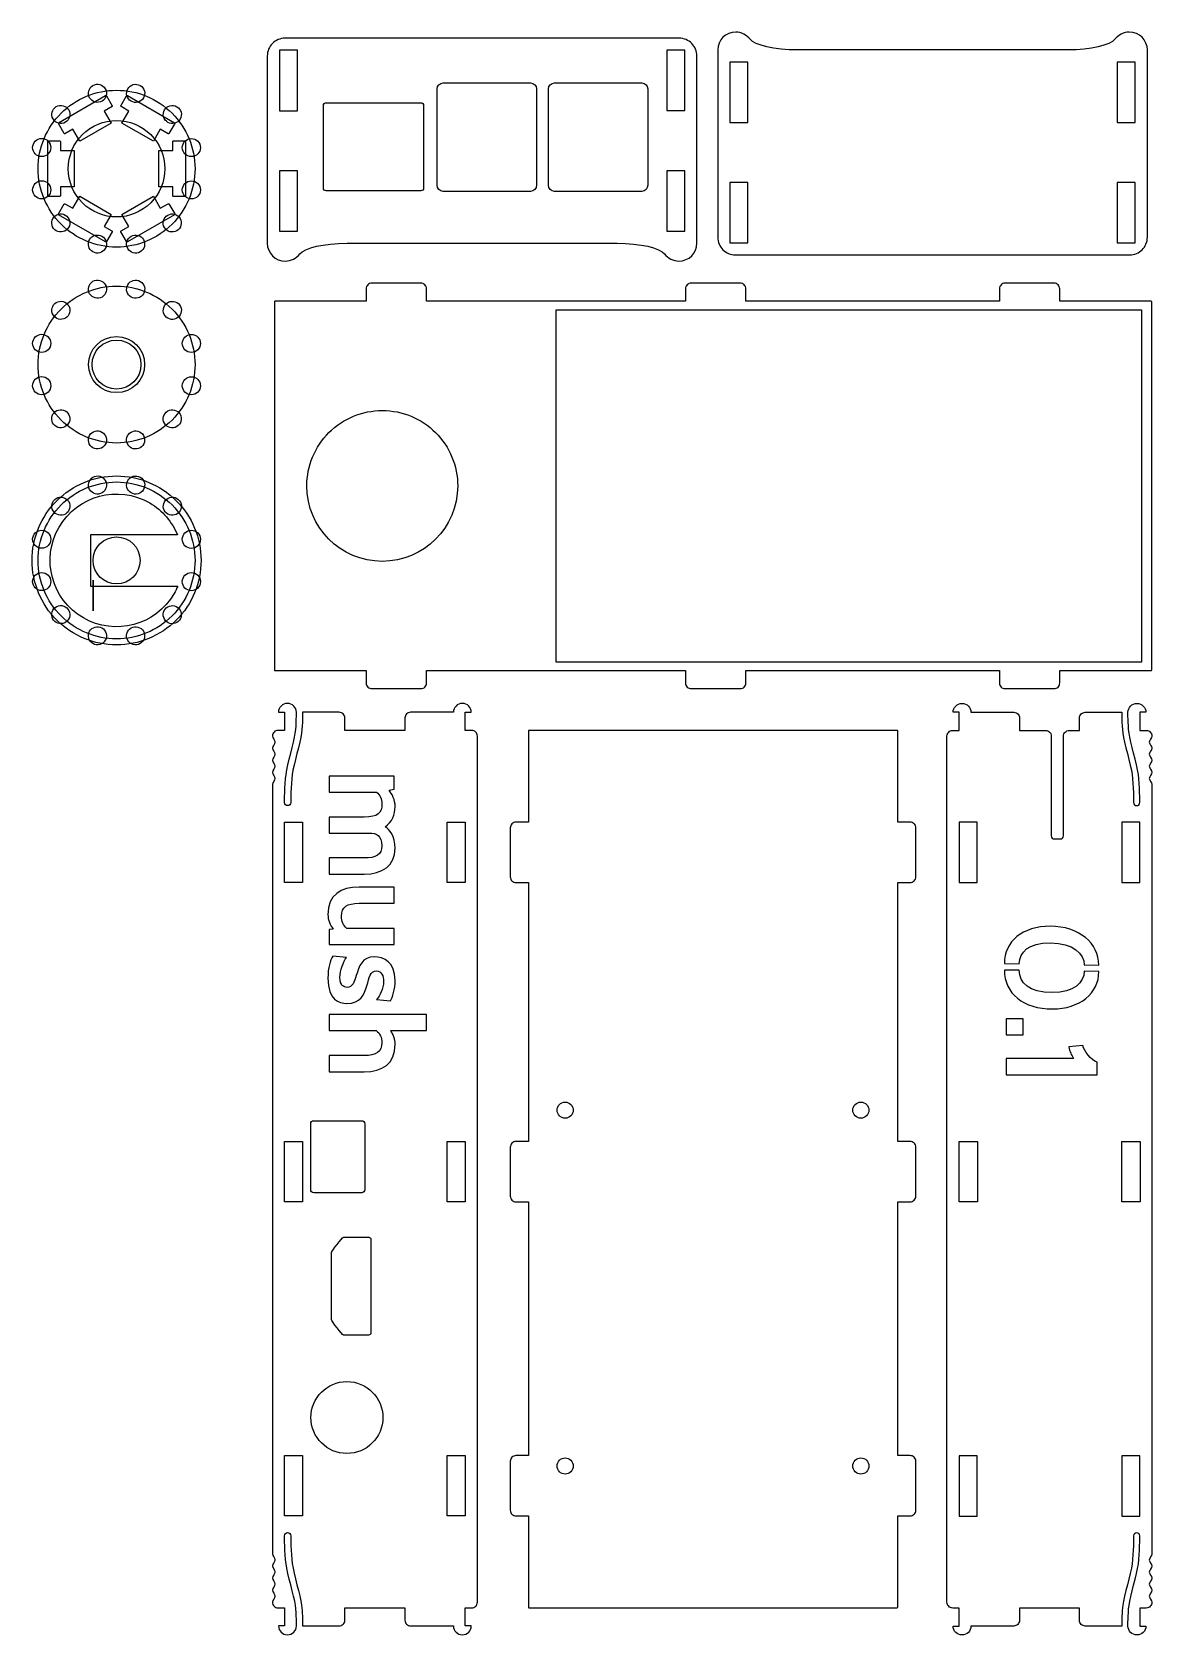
# Model space of a CAD drawing. Extents: x 11 to 197, y 7 to 273.
import ezdxf

# ---------------------------------------------------------------- set-up
doc = ezdxf.new("R2010")
doc.units = 0
doc.layers.add('case', color=7, linetype='CONTINUOUS')
doc.layers.add('detection', color=7, linetype='CONTINUOUS')

msp = doc.modelspace()

# ---------------------------------------------------------------- linework, layer by layer
at = {"layer": 'case', "color": 1}
for points in [[(118.17562, 272.019759), (52.86764, 272.019759)], [(49.921947, 269.065247), (49.921947, 238.056083)], [(121.12132, 238.056083), (121.12132, 269.065247)], [(124.56199, 270.072034), (124.56199, 239.062868)], [(182.5322, 270.072034), (137.79116, 270.072034)], [(195.76137, 239.062868), (195.76137, 270.072034)], [(78.069588, 247.64732), (78.069588, 263.611446)], [(79.069588, 264.611446), (93.537344, 264.611446)], [(94.537344, 263.611446), (94.537344, 247.64732)], [(96.507164, 247.64732), (96.507164, 263.611446)], [(97.507164, 264.611446), (111.97492, 264.611446)], [(112.97492, 263.611446), (112.97492, 247.64732)], [(59.222717, 247.189602), (59.222717, 260.875847)], [(59.684776, 261.337906), (75.358233, 261.337906)], [(75.820292, 260.875847), (75.820292, 247.189602)], [(75.358233, 246.727544), (59.684776, 246.727544)], [(93.537344, 246.64732), (79.069588, 246.64732)], [(111.97492, 246.64732), (97.507164, 246.64732)], [(63.151116, 238.056083), (107.90097, 238.056083)], [(127.50769, 236.108353), (192.81568, 236.108353)], [(75.368815, 231.422236), (67.254925, 231.422236)], [(128.28552, 231.422234), (120.17163, 231.422234)], [(180.3011, 231.422234), (172.18721, 231.422234)], [(66.31124, 230.478551), (66.31124, 228.42362), (51.194712, 228.42362)], [(119.2279, 230.478549), (119.2279, 228.42362), (76.312489, 228.42362), (76.312489, 230.478551)], [(171.24359, 230.478549), (171.24359, 228.423618), (129.22922, 228.423618), (129.22922, 230.478549)], [(196.37897, 228.423618), (181.24481, 228.423618), (181.24481, 230.478549)], [(51.097692, 228.32661), (51.097692, 167.32251)], [(196.47597, 167.3225), (196.47597, 228.326608)], [(51.194712, 167.22551), (66.311239, 167.22551), (66.311239, 165.17058)], [(76.31248, 165.17058), (76.31248, 167.22551), (119.2279, 167.2255)], [(119.2279, 167.2255), (119.2279, 165.17057)], [(129.22912, 165.17057), (129.22912, 167.2255), (171.24349, 167.2255), (171.24349, 165.17057)], [(181.24481, 165.17057), (181.24481, 167.2255), (196.37897, 167.2255)], [(67.254915, 164.22695), (75.368805, 164.22695)], [(120.17161, 164.22694), (128.2855, 164.22694)], [(172.18719, 164.22694), (180.30108, 164.22694)], [(51.775049, 160.31222), (52.780466, 160.31222), (52.780466, 157.31361), (51.713322, 157.31361)], [(61.829216, 160.31222), (55.779094, 160.31222)], [(80.764562, 160.31222), (73.673729, 160.31222)], [(83.789623, 157.31361), (82.73129, 157.31361), (82.73129, 160.31222), (83.736706, 160.31222)], [(163.49826, 157.31343), (164.56541, 157.31343), (164.56541, 160.31204), (163.56882, 160.31204)], [(166.53215, 160.31204), (173.62298, 160.31204)], [(185.46737, 160.31204), (191.51751, 160.31204)], [(195.52153, 160.31204), (194.52494, 160.31204), (194.52494, 157.31343), (195.57445, 157.31343)], [(72.730045, 159.3685), (72.730045, 157.31357), (62.772901, 157.31357), (62.772901, 159.3685)], [(93.187724, 157.21771), (93.187724, 142.10118), (91.132796, 142.10118)], [(154.28882, 157.31471), (93.284734, 157.31471)], [(156.44076, 142.10118), (154.38582, 142.10118), (154.38582, 157.21771)], [(174.56661, 159.36831), (174.56661, 157.31338), (178.89696, 157.31338)], [(182.80395, 157.31338), (184.52374, 157.31338), (184.52374, 159.36831)], [(84.733434, 12.82952), (84.733434, 156.36989), (84.733308, 156.36989)], [(162.55437, 12.80799), (162.55456, 156.3698)], [(179.84059, 156.34321), (179.84059, 139.81557)], [(181.86024, 139.81557), (181.86024, 156.34321)], [(50.769637, 148.35301), (50.769637, 20.84639)], [(196.51817, 148.35293), (196.51817, 20.82487)], [(90.189111, 141.15748), (90.189111, 133.04359)], [(157.38448, 133.04357), (157.38448, 141.15746)], [(180.3433, 139.32168), (181.36636, 139.32168)], [(91.132796, 132.09996), (93.187724, 132.09996), (93.187724, 89.18454), (91.132796, 89.18454)], [(156.44076, 89.18444), (154.38582, 89.18444), (154.38582, 132.09986), (156.44076, 132.09986)], [(57.128456, 81.18903), (57.128456, 92.12514)], [(57.631165, 92.61903), (65.568665, 92.61903)], [(66.071373, 92.12514), (66.071373, 81.18903)], [(90.189111, 88.24083), (90.189111, 80.12694)], [(157.38448, 80.12692), (157.38448, 88.24081)], [(65.568665, 80.68632), (57.631165, 80.68632)], [(91.132796, 79.18322), (93.187724, 79.18322), (93.187719, 37.12989)], [(156.44076, 37.1299), (154.38582, 37.1299), (154.38582, 79.18322), (156.44076, 79.18322)], [(62.561224, 73.32208), (66.73283, 73.32208)], [(60.559339, 59.66958), (60.568039, 70.75563)], [(66.724131, 57.10313), (62.561336, 57.10313)], [(90.189106, 36.18619), (90.189106, 28.0723)], [(93.187719, 37.12989), (91.132791, 37.12989)], [(157.38448, 28.07229), (157.38448, 36.18618)], [(91.132791, 27.12858), (93.187719, 27.12858), (93.187719, 11.99441)], [(154.38582, 11.99441), (154.38582, 27.12858), (156.44076, 27.12858)], [(51.713322, 11.88581), (52.780466, 11.88581), (52.780466, 8.8872), (51.783886, 8.8872)], [(62.781847, 9.83091), (62.781847, 11.88584), (72.738991, 11.88584), (72.738991, 9.83091)], [(83.736852, 8.8872), (82.740246, 8.8872), (82.740246, 11.88581), (83.789769, 11.88581)], [(93.284729, 11.89741), (154.28882, 11.89741)], [(163.55981, 8.86568), (164.56522, 8.86568), (164.56522, 11.86429), (163.49807, 11.86429)], [(184.51484, 9.80938), (184.51484, 11.86431), (174.5665, 11.86431), (174.5665, 9.80938)], [(195.57445, 11.86429), (194.51612, 11.86429), (194.51612, 8.86568), (195.52153, 8.86568)], [(55.779205, 8.8872), (61.838163, 8.8872)], [(73.682686, 8.8872), (80.764682, 8.8872)], [(173.62279, 8.86568), (166.53196, 8.86568)], [(191.51751, 8.86568), (185.45855, 8.86568)]]:
    msp.add_lwpolyline(points, dxfattribs=at)
for points in [[(127.54297, 273.044186)], [(54.923482, 260.015917), (54.923482, 270.015924), (51.923483, 270.015924), (51.923483, 260.015917)], [(119.12289, 260.017002), (119.12289, 270.017006), (116.12289, 270.017006), (116.12289, 260.017002)], [(126.55956, 268.06563), (126.55956, 258.065629), (129.55956, 258.065629), (129.55956, 268.06563)], [(190.75897, 268.066715), (190.75897, 258.066711), (193.75897, 258.066711), (193.75897, 268.066715)], [(79.069588, 264.611446)], [(97.507164, 264.611446)], [(59.684776, 261.337906)], [(54.923482, 240.059931), (54.923482, 250.059938), (51.923483, 250.059938), (51.923483, 240.059931)], [(119.12289, 240.061043), (119.12289, 250.061049), (116.12289, 250.061049), (116.12289, 240.061043)], [(126.55956, 248.109695), (126.55956, 238.109694), (129.55956, 238.109694), (129.55956, 248.109695)], [(190.75897, 248.110793), (190.75897, 238.110792), (193.75897, 238.110792), (193.75897, 248.110793)], [(97.772919, 227.024544), (194.77292, 227.024544), (194.77292, 168.62454), (97.772919, 168.62454)], [(81.481461, 197.824547)], [(55.770244, 142.09121), (55.770244, 132.08996), (52.771642, 132.08996), (52.771642, 142.09121)], [(82.731286, 142.09121), (82.731286, 132.08996), (79.732683, 132.08996), (79.732683, 142.09121)], [(164.55658, 142.09112), (164.55658, 132.08987), (167.55519, 132.08987), (167.55519, 142.09112)], [(191.51762, 142.09112), (191.51762, 132.08987), (194.51623, 132.08987), (194.51623, 142.09112)], [(99.281784, 93.03369)], [(148.28308, 93.03369)], [(66.071373, 92.12514)], [(55.770244, 89.17454), (55.770244, 79.17329), (52.771642, 79.17329), (52.771642, 89.17454)], [(82.731286, 89.17454), (82.731286, 79.17329), (79.732683, 79.17329), (79.732683, 89.17454)], [(167.58537, 89.17454), (167.58537, 79.17329), (164.58677, 79.17329), (164.58677, 89.17454)], [(194.54642, 89.17454), (194.54642, 79.17329), (191.54781, 79.17329), (191.54781, 89.17454)], [(67.103247, 72.94285)], [(69.078786, 43.43299)], [(55.770244, 37.11827), (55.770244, 27.11702), (52.771642, 27.11702), (52.771642, 37.11827)], [(82.731286, 37.11827), (82.731286, 27.11702), (79.732683, 27.11702), (79.732683, 37.11827)], [(164.55658, 37.08792), (164.55658, 27.09549), (167.55519, 27.09549), (167.55519, 37.08792)], [(191.51762, 37.08792), (191.51762, 27.09549), (194.51623, 27.09549), (194.51623, 37.08792)], [(99.28083, 34.05897)], [(148.28214, 34.05897)]]:
    msp.add_lwpolyline(points, close=True, dxfattribs=at)
for points in [[(50.786253, 271.155455), (50.519679, 270.887959), (50.300336, 270.565463), (50.151253, 270.211774)], [(51.721114, 271.790455), (51.368643, 271.640854), (51.052827, 271.422951), (50.786253, 271.155455)], [(52.86764, 272.019759), (52.460867, 272.019759), (52.073585, 271.940059), (51.721114, 271.790455)], [(119.32215, 271.790455), (118.96968, 271.940056), (118.5824, 272.019759), (118.17562, 272.019759)], [(120.25701, 271.155455), (119.99044, 271.422954), (119.67463, 271.640854), (119.32215, 271.790455)], [(120.89201, 270.211774), (120.74293, 270.565469), (120.52359, 270.887956), (120.25701, 271.155455)], [(127.54297, 273.044186), (125.89378, 273.044186), (124.56199, 271.712184), (124.56199, 270.072034)], [(129.94185, 271.844743), (129.37149, 272.551008), (128.52403, 273.044186), (127.54297, 273.044186)], [(137.79116, 270.072034), (133.94961, 270.072034), (130.72417, 270.876013), (129.94185, 271.844743)], [(190.37269, 271.844743), (189.59037, 270.876013), (186.37376, 270.072034), (182.5322, 270.072034)], [(192.77158, 273.044186), (191.79052, 273.044186), (190.94305, 272.551008), (190.37269, 271.844743)], [(195.76137, 270.072034), (195.76137, 271.712184), (194.42077, 273.044186), (192.77158, 273.044186)], [(50.151253, 270.211774), (50.002169, 269.858084), (49.921947, 269.473425), (49.921947, 269.065247)], [(121.12132, 269.065247), (121.12132, 269.473433), (121.04112, 269.858079), (120.89201, 270.211774)], [(78.069588, 263.611446), (78.069588, 264.165446), (78.515588, 264.611446), (79.069588, 264.611446)], [(93.537344, 264.611446), (94.091344, 264.611446), (94.537344, 264.165446), (94.537344, 263.611446)], [(96.507164, 263.611446), (96.507164, 264.165446), (96.953164, 264.611446), (97.507164, 264.611446)], [(111.97492, 264.611446), (112.52892, 264.611446), (112.97492, 264.165446), (112.97492, 263.611446)], [(59.222717, 260.875847), (59.222717, 261.131828), (59.428795, 261.337906), (59.684776, 261.337906)], [(75.358233, 261.337906), (75.614213, 261.337906), (75.820292, 261.131828), (75.820292, 260.875847)], [(59.684776, 246.727544), (59.428795, 246.727544), (59.222717, 246.933622), (59.222717, 247.189602)], [(75.820292, 247.189602), (75.820292, 246.933622), (75.614213, 246.727544), (75.358233, 246.727544)], [(79.069588, 246.64732), (78.515588, 246.64732), (78.069588, 247.09332), (78.069588, 247.64732)], [(94.537344, 247.64732), (94.537344, 247.09332), (94.091344, 246.64732), (93.537344, 246.64732)], [(97.507164, 246.64732), (96.953164, 246.64732), (96.507164, 247.09332), (96.507164, 247.64732)], [(112.97492, 247.64732), (112.97492, 247.09332), (112.52892, 246.64732), (111.97492, 246.64732)], [(49.921947, 238.056083), (49.921947, 236.415931), (51.262548, 235.083913), (52.911739, 235.083913)], [(55.30181, 236.283375), (56.08413, 237.252094), (59.309559, 238.056083), (63.151116, 238.056083)], [(107.90097, 238.056083), (111.74253, 238.056083), (114.95914, 237.252094), (115.74146, 236.283375)], [(118.14035, 235.09275), (119.78954, 235.09275), (121.12132, 236.415957), (121.12132, 238.056083)], [(124.56199, 239.062868), (124.56199, 238.654685), (124.64219, 238.261212), (124.7913, 237.90752)], [(124.7913, 237.90752), (124.94038, 237.553828), (125.15973, 237.240154), (125.4263, 236.97266)], [(125.4263, 236.97266), (125.69287, 236.705163), (126.00869, 236.487261), (126.36116, 236.33766)], [(193.9622, 236.33766), (194.31467, 236.487261), (194.63049, 236.705163), (194.89706, 236.97266)], [(194.89706, 236.97266), (195.16364, 237.240154), (195.38298, 237.562646), (195.53206, 237.916339)], [(195.53206, 237.916339), (195.68115, 238.270031), (195.76137, 238.654685), (195.76137, 239.062868)], [(52.911739, 235.083913), (53.8928, 235.083913), (54.731447, 235.577096), (55.30181, 236.283375)], [(115.74146, 236.283375), (116.31182, 235.57707), (117.15929, 235.09275), (118.14035, 235.09275)], [(126.36116, 236.33766), (126.71363, 236.188059), (127.10092, 236.108353), (127.50769, 236.108353)], [(192.81568, 236.108353), (193.22245, 236.108353), (193.60973, 236.188063), (193.9622, 236.33766)], [(66.584648, 231.148828), (66.499248, 231.063428), (66.429558, 230.961882), (66.3818, 230.848968)], [(66.884509, 231.351676), (66.771595, 231.303916), (66.670045, 231.234225), (66.584648, 231.148828)], [(67.254925, 231.422236), (67.124615, 231.422236), (66.997422, 231.399426), (66.884509, 231.351676)], [(75.73041, 231.351676), (75.617497, 231.399436), (75.499125, 231.422236), (75.368815, 231.422236)], [(76.030273, 231.148828), (75.944873, 231.234228), (75.843327, 231.303919), (75.73041, 231.351676)], [(76.233119, 230.848968), (76.185359, 230.961882), (76.11567, 231.063431), (76.030273, 231.148828)], [(119.50135, 231.148826), (119.41595, 231.063426), (119.34626, 230.96188), (119.2985, 230.848966)], [(119.80121, 231.351674), (119.6883, 231.303914), (119.58675, 231.234223), (119.50135, 231.148826)], [(120.17163, 231.422234), (120.04132, 231.422234), (119.91412, 231.399424), (119.80121, 231.351674)], [(128.64711, 231.351674), (128.5342, 231.399434), (128.41583, 231.422234), (128.28552, 231.422234)], [(128.94697, 231.148826), (128.86157, 231.234226), (128.76003, 231.303917), (128.64711, 231.351674)], [(129.14982, 230.848966), (129.10202, 230.96188), (129.03237, 231.063429), (128.94697, 231.148826)], [(171.51694, 231.148826), (171.43154, 231.063426), (171.36185, 230.96188), (171.31409, 230.848966)], [(171.8168, 231.351674), (171.70388, 231.303914), (171.60233, 231.234223), (171.51694, 231.148826)], [(172.18721, 231.422234), (172.0569, 231.422234), (171.92971, 231.399424), (171.8168, 231.351674)], [(180.67152, 231.351674), (180.55861, 231.399434), (180.43141, 231.422234), (180.3011, 231.422234)], [(180.97138, 231.148826), (180.88598, 231.234226), (180.78443, 231.303917), (180.67152, 231.351674)], [(181.16541, 230.848966), (181.11761, 230.96188), (181.05678, 231.063429), (180.97138, 231.148826)], [(66.3818, 230.848968), (66.33404, 230.736055), (66.31124, 230.608861), (66.31124, 230.478551)], [(76.312489, 230.478551), (76.312489, 230.608861), (76.280869, 230.736055), (76.233119, 230.848968)], [(119.2985, 230.848966), (119.2507, 230.736053), (119.2279, 230.608859), (119.2279, 230.478549)], [(129.22922, 230.478549), (129.22922, 230.608859), (129.19762, 230.736053), (129.14982, 230.848966)], [(171.31409, 230.848966), (171.26629, 230.736053), (171.24359, 230.608859), (171.24359, 230.478549)], [(181.24481, 230.478549), (181.24481, 230.608859), (181.21321, 230.736053), (181.16541, 230.848966)], [(51.194712, 228.42362), (51.139312, 228.42362), (51.097692, 228.38201), (51.097692, 228.32661)], [(196.47597, 228.326608), (196.47597, 228.382008), (196.43437, 228.425558), (196.37897, 228.423618)], [(60.142626, 206.663382), (62.486831, 209.007586), (65.666255, 210.324547), (68.981461, 210.324547)], [(68.981461, 210.324547), (72.296667, 210.324547), (75.476091, 209.007586), (77.820296, 206.663382)], [(56.481461, 197.824547), (56.481461, 201.139753), (57.798422, 204.319177), (60.142626, 206.663382)], [(77.820296, 206.663382), (80.1645, 204.319177), (81.481461, 201.139753), (81.481461, 197.824547)], [(68.981461, 185.32455), (62.077903, 185.32455), (56.481463, 190.920989), (56.481461, 197.824547)], [(81.481461, 197.824547), (81.481459, 190.920989), (75.885019, 185.32455), (68.981461, 185.32455)], [(51.097692, 167.32251), (51.097692, 167.26711), (51.139302, 167.22551), (51.194712, 167.22551)], [(66.311239, 165.17058), (66.311239, 165.04026), (66.342859, 164.91307), (66.390609, 164.80016)], [(66.390609, 164.80016), (66.438369, 164.68724), (66.50806, 164.58569), (66.593457, 164.5003)], [(76.039082, 164.5003), (76.124482, 164.5857), (76.19417, 164.68724), (76.24193, 164.80016)], [(76.24193, 164.80016), (76.28969, 164.91307), (76.31248, 165.04026), (76.31248, 165.17058)], [(119.2279, 165.17057), (119.2279, 165.04025), (119.2595, 164.91306), (119.3073, 164.80015)], [(119.3073, 164.80015), (119.3551, 164.68723), (119.42475, 164.58568), (119.51015, 164.50029)], [(128.95577, 164.50029), (129.04117, 164.58569), (129.11086, 164.68723), (129.15862, 164.80015)], [(129.15862, 164.80015), (129.20642, 164.91306), (129.22912, 165.04025), (129.22912, 165.17057)], [(171.24349, 165.17057), (171.24349, 165.04025), (171.27509, 164.91306), (171.32289, 164.80015)], [(171.32289, 164.80015), (171.37069, 164.68723), (171.44034, 164.58568), (171.52574, 164.50029)], [(180.97136, 164.50029), (181.05676, 164.58569), (181.12645, 164.68723), (181.17421, 164.80015)], [(181.17421, 164.80015), (181.22201, 164.91306), (181.24481, 165.04025), (181.24481, 165.17057)], [(196.37897, 167.2255), (196.43437, 167.2255), (196.47597, 167.2671), (196.47597, 167.3225)], [(66.593457, 164.5003), (66.678857, 164.4149), (66.780404, 164.34521), (66.893317, 164.29745)], [(66.893317, 164.29745), (67.006233, 164.24965), (67.124605, 164.22695), (67.254915, 164.22695)], [(75.368805, 164.22695), (75.499115, 164.22695), (75.626305, 164.24975), (75.739222, 164.29745)], [(75.739222, 164.29745), (75.852135, 164.34525), (75.953685, 164.4149), (76.039082, 164.5003)], [(119.51015, 164.50029), (119.59555, 164.41489), (119.69709, 164.3452), (119.81001, 164.29744)], [(119.81001, 164.29744), (119.92292, 164.24964), (120.0413, 164.22694), (120.17161, 164.22694)], [(128.2855, 164.22694), (128.41581, 164.22694), (128.543, 164.24974), (128.65591, 164.29744)], [(128.65591, 164.29744), (128.76883, 164.34524), (128.87038, 164.41489), (128.95577, 164.50029)], [(171.52574, 164.50029), (171.61114, 164.41489), (171.71268, 164.3452), (171.8256, 164.29744)], [(171.8256, 164.29744), (171.93851, 164.24964), (172.05688, 164.22694), (172.18719, 164.22694)], [(180.30108, 164.22694), (180.43139, 164.22694), (180.55859, 164.24974), (180.6715, 164.29744)], [(180.6715, 164.29744), (180.78441, 164.34524), (180.88596, 164.41489), (180.97136, 164.50029)], [(53.256716, 161.77625), (52.437089, 161.77625), (51.775049, 161.12182), (51.775049, 160.31222)], [(54.747219, 160.31222), (54.747219, 161.12182), (54.076342, 161.77625), (53.256716, 161.77625)], [(54.570822, 156.87264), (54.77844, 158.45204), (54.747219, 160.31222), (54.747219, 160.31222)], [(55.779094, 160.31222), (55.779094, 160.31222), (55.811054, 158.4224), (55.602697, 156.83736)], [(62.199632, 160.24162), (62.086735, 160.28942), (61.959523, 160.31222), (61.829216, 160.31222)], [(62.499511, 160.03878), (62.414101, 160.12418), (62.312556, 160.19387), (62.199632, 160.24162)], [(62.702341, 159.73892), (62.654581, 159.85183), (62.584892, 159.95338), (62.499511, 160.03878)], [(62.772901, 159.3685), (62.772901, 159.49881), (62.750151, 159.626), (62.702341, 159.73892)], [(72.809415, 159.73892), (72.761655, 159.626), (72.730045, 159.49881), (72.730045, 159.3685)], [(73.012271, 160.03878), (72.926861, 159.95338), (72.857172, 159.85183), (72.809415, 159.73892)], [(73.312123, 160.24162), (73.199225, 160.19382), (73.097678, 160.12418), (73.012271, 160.03878)], [(73.673729, 160.31222), (73.543422, 160.31222), (73.425047, 160.28942), (73.312123, 160.24162)], [(82.246229, 161.77625), (81.426603, 161.77625), (80.764562, 161.12182), (80.764562, 160.31222)], [(83.736706, 160.31222), (83.736706, 161.12182), (83.065855, 161.77625), (82.246229, 161.77625)], [(163.56882, 160.31204), (163.56882, 161.12164), (164.23086, 161.77607), (165.05048, 161.77607)], [(165.05048, 161.77607), (165.87011, 161.77607), (166.53215, 161.12164), (166.53215, 160.31204)], [(173.62298, 160.31204), (173.75329, 160.31204), (173.88049, 160.28924), (173.9934, 160.24144)], [(173.9934, 160.24144), (174.10631, 160.19364), (174.20786, 160.12399), (174.29326, 160.03859)], [(174.29326, 160.03859), (174.37866, 159.95319), (174.44835, 159.85164), (174.49611, 159.73873)], [(174.49611, 159.73873), (174.54391, 159.62582), (174.56661, 159.49862), (174.56661, 159.36831)], [(184.52374, 159.36831), (184.52374, 159.49862), (184.54654, 159.62582), (184.59424, 159.73873)], [(184.59424, 159.73873), (184.64204, 159.85164), (184.71169, 159.95319), (184.79709, 160.03859)], [(184.79709, 160.03859), (184.88249, 160.12399), (184.98404, 160.19368), (185.09695, 160.24144)], [(185.09695, 160.24144), (185.20987, 160.28924), (185.33706, 160.31204), (185.46737, 160.31204)], [(191.51751, 160.31204), (191.51751, 160.31204), (191.48551, 158.42222), (191.6939, 156.83718)], [(192.72577, 156.87246), (192.51814, 158.45186), (192.54938, 160.31204), (192.54938, 160.31204)], [(192.54938, 160.31204), (192.54938, 161.12164), (193.22024, 161.77607), (194.03987, 161.77607)], [(194.03987, 161.77607), (194.85949, 161.77607), (195.52153, 161.12164), (195.52153, 160.31204)], [(50.849007, 156.74031), (50.801247, 156.62739), (50.769637, 156.5002), (50.769637, 156.36989)], [(51.043053, 157.04017), (50.957643, 156.95477), (50.896765, 156.85322), (50.849007, 156.74031)], [(51.342905, 157.24301), (51.229981, 157.19521), (51.128434, 157.12557), (51.043053, 157.04017)], [(51.713322, 157.31361), (51.583015, 157.31361), (51.455803, 157.29081), (51.342905, 157.24301)], [(53.027428, 150.01111), (53.260446, 151.78374), (54.363177, 155.29324), (54.570822, 156.87264)], [(55.602697, 156.83736), (55.394337, 155.25232), (54.291501, 151.74205), (54.059303, 149.97583)], [(84.16004, 157.24301), (84.047142, 157.29081), (83.91993, 157.31361), (83.789623, 157.31361)], [(84.459918, 157.04017), (84.374508, 157.12557), (84.272964, 157.19526), (84.16004, 157.24301)], [(84.662748, 156.74031), (84.614988, 156.85322), (84.545299, 156.95477), (84.459918, 157.04017)], [(84.733308, 156.36989), (84.733308, 156.5002), (84.710558, 156.62739), (84.662748, 156.74031)], [(93.284734, 157.31471), (93.229334, 157.31471), (93.187724, 157.27311), (93.187724, 157.21771)], [(154.38582, 157.21771), (154.38582, 157.27311), (154.34422, 157.31471), (154.28882, 157.31471)], [(162.55456, 156.3698), (162.55456, 156.50011), (162.58616, 156.6273), (162.63396, 156.74022)], [(162.63396, 156.74022), (162.68176, 156.85313), (162.75141, 156.95468), (162.8368, 157.04008)], [(162.8368, 157.04008), (162.9222, 157.12548), (163.02375, 157.19517), (163.13666, 157.24293)], [(163.13666, 157.24293), (163.24958, 157.29073), (163.36814, 157.32053), (163.49826, 157.31343)], [(178.89696, 157.31338), (179.02727, 157.31338), (179.15446, 157.28308), (179.26738, 157.23398)], [(179.26738, 157.23398), (179.38029, 157.18498), (179.48184, 157.11881), (179.56724, 157.03113)], [(179.56724, 157.03113), (179.65264, 156.94343), (179.72233, 156.83839), (179.77009, 156.72245)], [(181.93964, 156.72245), (181.98744, 156.83839), (182.05709, 156.94344), (182.14249, 157.03113)], [(182.14249, 157.03113), (182.22789, 157.11883), (182.32943, 157.18494), (182.44235, 157.23398)], [(182.44235, 157.23398), (182.55526, 157.28298), (182.67371, 157.31768), (182.80395, 157.31338)], [(191.6939, 156.83718), (191.90227, 155.25214), (193.0051, 151.74188), (193.2373, 149.97565)], [(194.26917, 150.01093), (194.03614, 151.78356), (192.9334, 155.29306), (192.72577, 156.87246)], [(195.57445, 157.31343), (195.70476, 157.31343), (195.83195, 157.29063), (195.94487, 157.24293)], [(195.94487, 157.24293), (196.05778, 157.19513), (196.15933, 157.12548), (196.24473, 157.04008)], [(196.24473, 157.04008), (196.33013, 156.95468), (196.39982, 156.85313), (196.44757, 156.74022)], [(196.44757, 156.74022), (196.49537, 156.6273), (196.51817, 156.50011), (196.51817, 156.3698)], [(50.769637, 156.36989), (50.769637, 156.00618), (51.201808, 155.72818), (51.201808, 155.36447)], [(51.201808, 155.36447), (51.201808, 155.00076), (50.769637, 154.73159), (50.769637, 154.36787)], [(50.769637, 154.36787), (50.769637, 154.00417), (51.201808, 153.72617), (51.201808, 153.36246)], [(179.77009, 156.72245), (179.81789, 156.60651), (179.84059, 156.47701), (179.84059, 156.34321)], [(181.86024, 156.34321), (181.86024, 156.47701), (181.89184, 156.60651), (181.93964, 156.72245)], [(196.51817, 156.3698), (196.51817, 156.00609), (196.08602, 155.72809), (196.08602, 155.36439)], [(196.08602, 155.36439), (196.08602, 155.00067), (196.51817, 154.7315), (196.51817, 154.36779)], [(196.51817, 154.36779), (196.51817, 154.00407), (196.08602, 153.72608), (196.08602, 153.36237)], [(51.201808, 153.36246), (51.201808, 152.99875), (50.769637, 152.72957), (50.769637, 152.36586)], [(50.769637, 152.36586), (50.769637, 152.00215), (51.201808, 151.72416), (51.201808, 151.36045)], [(196.08602, 153.36237), (196.08602, 152.99866), (196.51817, 152.72948), (196.51817, 152.36577)], [(196.51817, 152.36577), (196.51817, 152.00206), (196.08602, 151.72407), (196.08602, 151.36036)], [(51.201808, 151.36045), (51.201808, 150.99674), (50.769637, 150.71874), (50.769637, 150.35503)], [(50.769637, 150.35503), (50.769637, 149.99132), (51.201808, 149.72214), (51.201808, 149.35843)], [(51.201808, 149.35843), (51.201808, 148.99472), (50.769637, 148.71673), (50.769637, 148.35301)], [(52.780466, 145.34562), (52.780466, 145.34562), (52.794486, 148.23848), (53.027428, 150.01111)], [(54.059303, 149.97583), (53.827157, 148.20961), (53.812341, 145.34562), (53.812341, 145.34562)], [(193.2373, 149.97565), (193.46948, 148.20943), (193.48424, 145.34545), (193.48424, 145.34545)], [(194.51612, 145.34545), (194.51612, 145.34545), (194.50222, 148.2383), (194.26917, 150.01093)], [(196.08602, 151.36036), (196.08602, 150.99665), (196.51817, 150.71865), (196.51817, 150.35494)], [(196.51817, 150.35494), (196.51817, 149.99123), (196.08602, 149.72205), (196.08602, 149.35834)], [(196.08602, 149.35834), (196.08602, 148.99463), (196.51817, 148.71664), (196.51817, 148.35293)], [(53.292011, 144.85174), (53.006605, 144.85174), (52.780466, 145.07043), (52.780466, 145.34562)], [(53.812341, 145.34562), (53.812341, 145.07043), (53.577391, 144.85174), (53.292011, 144.85174)], [(193.48424, 145.34545), (193.48424, 145.07025), (193.71921, 144.85156), (194.00459, 144.85156)], [(194.00459, 144.85156), (194.28997, 144.85156), (194.51612, 145.07025), (194.51612, 145.34545)], [(90.259671, 141.51907), (90.211911, 141.40616), (90.189111, 141.28779), (90.189111, 141.15748)], [(90.462516, 141.81894), (90.377126, 141.73354), (90.307428, 141.63199), (90.259671, 141.51907)], [(90.762379, 142.02178), (90.649463, 141.97398), (90.54791, 141.90433), (90.462516, 141.81894)], [(91.132796, 142.10118), (91.002483, 142.10118), (90.875293, 142.06958), (90.762379, 142.02178)], [(156.81117, 142.03058), (156.69826, 142.07838), (156.57107, 142.10118), (156.44076, 142.10118)], [(157.11103, 141.82774), (157.02563, 141.91314), (156.92409, 141.98283), (156.81117, 142.03058)], [(157.31388, 141.52788), (157.26608, 141.64079), (157.19643, 141.74234), (157.11103, 141.82774)], [(157.38448, 141.15746), (157.38448, 141.28777), (157.36168, 141.41496), (157.31388, 141.52788)], [(179.84059, 139.81557), (179.84059, 139.54283), (180.0663, 139.32168), (180.3433, 139.32168)], [(181.36636, 139.32168), (181.64336, 139.32168), (181.86024, 139.54283), (181.86024, 139.81557)], [(90.189111, 133.04359), (90.189111, 132.91328), (90.211921, 132.78609), (90.259671, 132.67317)], [(157.31388, 132.68197), (157.36168, 132.79489), (157.38448, 132.91326), (157.38448, 133.04357)], [(90.259671, 132.67317), (90.307431, 132.56026), (90.377122, 132.45871), (90.462516, 132.37331)], [(90.462516, 132.37331), (90.547906, 132.28791), (90.649463, 132.21822), (90.762379, 132.17046)], [(90.762379, 132.17046), (90.875293, 132.12266), (91.002483, 132.09996), (91.132796, 132.09996)], [(156.44076, 132.09986), (156.57107, 132.09986), (156.69826, 132.13146), (156.81117, 132.17926)], [(156.81117, 132.17926), (156.92409, 132.22706), (157.02564, 132.29671), (157.11103, 132.38211)], [(157.11103, 132.38211), (157.19643, 132.46751), (157.26612, 132.56906), (157.31388, 132.68197)], [(97.944164, 94.3727), (97.944169, 95.112211), (98.54304, 95.7117), (99.281784, 95.7117)], [(99.281784, 95.7117), (100.020526, 95.711698), (100.619395, 95.112209), (100.6194, 94.3727)], [(146.94546, 94.3727), (146.945465, 95.112211), (147.544336, 95.7117), (148.28308, 95.7117)], [(148.28308, 95.7117), (149.021824, 95.7117), (149.620695, 95.112211), (149.6207, 94.3727)], [(98.335943, 93.425877), (98.085091, 93.67699), (97.944164, 94.017573), (97.944164, 94.3727)], [(99.281784, 93.03369), (98.927025, 93.03369), (98.586796, 93.174764), (98.335943, 93.425877)], [(100.6194, 94.3727), (100.619401, 93.633187), (100.02053, 93.033692), (99.281784, 93.03369)], [(147.337239, 93.425877), (147.086387, 93.67699), (146.94546, 94.017573), (146.94546, 94.3727)], [(148.28308, 93.03369), (147.928321, 93.03369), (147.588092, 93.174764), (147.337239, 93.425877)], [(149.228921, 93.425877), (148.978068, 93.174764), (148.637839, 93.03369), (148.28308, 93.03369)], [(149.6207, 94.3727), (149.6207, 94.017573), (149.479773, 93.67699), (149.228921, 93.425877)], [(57.128456, 92.12514), (57.128456, 92.40214), (57.354146, 92.61903), (57.631165, 92.61903)], [(65.568665, 92.61903), (65.845657, 92.61903), (66.071373, 92.40214), (66.071373, 92.12514)], [(90.259671, 88.60243), (90.211911, 88.48951), (90.189111, 88.37114), (90.189111, 88.24083)], [(90.462516, 88.90229), (90.377126, 88.81689), (90.307428, 88.71534), (90.259671, 88.60243)], [(90.762379, 89.10514), (90.649463, 89.05734), (90.54791, 88.98769), (90.462516, 88.90229)], [(91.132796, 89.18454), (91.002483, 89.18454), (90.875293, 89.15294), (90.762379, 89.10514)], [(156.81117, 89.11394), (156.69826, 89.16174), (156.57107, 89.18444), (156.44076, 89.18444)], [(157.11103, 88.91109), (157.02563, 88.99649), (156.92409, 89.06618), (156.81117, 89.11394)], [(157.31388, 88.61123), (157.26608, 88.72414), (157.19643, 88.82569), (157.11103, 88.91109)], [(157.38448, 88.24081), (157.38448, 88.37112), (157.36168, 88.49831), (157.31388, 88.61123)], [(57.631165, 80.68632), (57.354146, 80.68632), (57.128456, 80.91203), (57.128456, 81.18903)], [(66.071373, 81.18903), (66.071373, 80.91203), (65.845657, 80.68632), (65.568665, 80.68632)], [(90.189111, 80.12694), (90.189111, 79.99663), (90.211921, 79.86944), (90.259671, 79.75653)], [(90.259671, 79.75653), (90.307431, 79.64361), (90.377122, 79.54206), (90.462516, 79.45667)], [(157.11103, 79.46546), (157.19643, 79.55086), (157.26612, 79.65241), (157.31388, 79.76532)], [(157.31388, 79.76532), (157.36168, 79.87824), (157.38448, 79.99661), (157.38448, 80.12692)], [(90.462516, 79.45667), (90.547906, 79.37127), (90.649463, 79.30158), (90.762379, 79.25382)], [(90.762379, 79.25382), (90.875293, 79.20602), (91.002483, 79.18322), (91.132796, 79.18322)], [(156.44076, 79.18322), (156.57107, 79.18322), (156.69826, 79.21482), (156.81117, 79.26262)], [(156.81117, 79.26262), (156.92409, 79.31042), (157.02564, 79.38007), (157.11103, 79.46546)], [(60.568039, 70.75563), (60.568145, 70.96227), (62.354585, 73.32208), (62.561224, 73.32208)], [(66.73283, 73.32208), (66.940475, 73.32208), (67.103247, 73.1505), (67.103247, 72.94285)], [(67.103248, 72.94285), (67.103248, 67.97456), (67.094548, 62.44183), (67.094548, 57.47354)], [(62.561336, 57.10313), (62.354723, 57.10313), (60.559207, 59.46297), (60.559339, 59.66958)], [(67.094548, 57.47354), (67.094548, 57.26693), (66.930744, 57.10313), (66.724131, 57.10313)], [(57.154915, 43.43299), (57.154915, 46.72469), (59.825143, 49.39493), (63.11685, 49.39493)], [(63.11685, 49.39493), (66.408558, 49.39493), (69.078786, 46.72469), (69.078786, 43.43299)], [(63.11685, 37.47104), (59.825143, 37.47104), (57.154915, 40.14128), (57.154915, 43.43299)], [(69.078786, 43.43299), (69.078786, 40.14128), (66.408558, 37.47104), (63.11685, 37.47104)], [(90.259666, 36.54778), (90.211906, 36.43487), (90.189106, 36.3165), (90.189106, 36.18619)], [(90.462511, 36.84764), (90.377121, 36.76224), (90.307423, 36.6607), (90.259666, 36.54778)], [(90.762374, 37.05049), (90.649458, 37.00269), (90.547905, 36.93304), (90.462511, 36.84764)], [(91.132791, 37.12989), (91.002478, 37.12989), (90.875288, 37.09829), (90.762374, 37.05049)], [(97.943211, 35.39798), (97.943211, 35.753107), (98.084138, 36.09369), (98.33499, 36.344803)], [(98.33499, 34.451157), (98.084138, 34.70227), (97.943211, 35.042853), (97.943211, 35.39798)], [(98.33499, 36.344803), (98.585842, 36.595916), (98.926071, 36.73699), (99.28083, 36.73699)], [(99.28083, 36.73699), (99.635589, 36.73699), (99.975818, 36.595916), (100.226671, 36.344803)], [(100.226671, 36.344803), (100.477523, 36.09369), (100.61845, 35.753107), (100.61845, 35.39798)], [(100.61845, 35.39798), (100.61845, 35.042853), (100.477523, 34.70227), (100.226671, 34.451157)], [(146.94452, 35.39798), (146.94452, 35.753107), (147.085447, 36.09369), (147.336299, 36.344803)], [(147.336299, 34.451157), (147.085447, 34.70227), (146.94452, 35.042853), (146.94452, 35.39798)], [(147.336299, 36.344803), (147.587152, 36.595916), (147.927381, 36.73699), (148.28214, 36.73699)], [(148.28214, 36.73699), (149.020884, 36.736985), (149.619751, 36.137491), (149.61975, 35.39798)], [(149.61975, 35.39798), (149.619751, 34.658469), (149.020884, 34.058975), (148.28214, 34.05897)], [(156.81117, 37.0593), (156.69826, 37.1071), (156.57107, 37.1299), (156.44076, 37.1299)], [(157.11103, 36.85646), (157.02563, 36.94186), (156.92409, 37.01154), (156.81117, 37.0593)], [(157.31388, 36.55659), (157.26608, 36.66951), (157.19643, 36.77106), (157.11103, 36.85646)], [(157.38448, 36.18618), (157.38448, 36.31649), (157.36168, 36.44368), (157.31388, 36.55659)], [(99.28083, 34.05897), (98.926071, 34.05897), (98.585842, 34.200044), (98.33499, 34.451157)], [(100.226671, 34.451157), (99.975818, 34.200044), (99.635589, 34.05897), (99.28083, 34.05897)], [(148.28214, 34.05897), (147.927381, 34.05897), (147.587152, 34.200044), (147.336299, 34.451157)], [(90.189106, 28.0723), (90.189106, 27.94199), (90.211916, 27.8148), (90.259666, 27.70188)], [(90.259666, 27.70188), (90.307426, 27.58897), (90.377117, 27.48742), (90.462511, 27.40202)], [(90.462511, 27.40202), (90.547901, 27.31662), (90.649458, 27.24693), (90.762374, 27.19918)], [(90.762374, 27.19918), (90.875288, 27.15138), (91.002478, 27.12858), (91.132791, 27.12858)], [(156.44076, 27.12858), (156.57107, 27.12858), (156.69826, 27.16018), (156.81117, 27.20798)], [(156.81117, 27.20798), (156.92409, 27.25578), (157.02564, 27.31661), (157.11103, 27.40201)], [(157.11103, 27.40201), (157.19643, 27.48741), (157.26612, 27.58896), (157.31388, 27.70187)], [(157.31388, 27.70187), (157.36168, 27.81479), (157.38448, 27.94198), (157.38448, 28.07229)], [(52.780466, 23.85379), (52.780466, 24.12899), (53.015442, 24.3565), (53.300822, 24.3565)], [(53.300822, 24.3565), (53.586201, 24.3565), (53.812341, 24.12899), (53.812341, 23.85379)], [(194.00459, 24.32617), (193.71921, 24.32617), (193.48424, 24.10747), (193.48424, 23.83228)], [(194.51612, 23.83228), (194.51612, 24.10747), (194.28997, 24.32617), (194.00459, 24.32617)], [(53.036238, 19.19713), (52.803167, 20.96975), (52.780466, 23.85379), (52.780466, 23.85379)], [(53.812341, 23.85379), (53.812341, 23.85379), (53.835891, 20.99863), (54.068113, 19.2324)], [(193.48424, 23.83228), (193.48424, 23.83228), (193.46944, 20.96829), (193.2373, 19.20207)], [(194.26917, 19.17561), (194.50221, 20.94824), (194.51612, 23.83228), (194.51612, 23.83228)], [(50.769637, 20.84639), (50.769637, 20.48268), (51.201808, 20.21351), (51.201808, 19.84979)], [(51.201808, 19.84979), (51.201808, 19.48608), (50.769637, 19.20809), (50.769637, 18.84438)], [(50.769637, 18.84438), (50.769637, 18.48067), (51.201808, 18.20267), (51.201808, 17.83896)], [(54.579632, 12.32678), (54.372014, 13.90617), (53.269257, 17.4245), (53.036238, 19.19713)], [(54.068113, 19.2324), (54.300312, 17.46618), (55.394337, 13.9471), (55.602697, 12.36206)], [(193.2373, 19.20207), (193.0051, 17.43585), (191.90227, 13.92558), (191.6939, 12.34054)], [(192.72577, 12.30526), (192.9334, 13.88466), (194.03614, 17.40298), (194.26917, 19.17561)], [(196.51817, 20.82487), (196.51817, 20.46116), (196.08602, 20.18316), (196.08602, 19.81945)], [(196.08602, 19.81945), (196.08602, 19.45574), (196.51817, 19.18656), (196.51817, 18.82285)], [(196.51817, 18.82285), (196.51817, 18.45914), (196.08602, 18.18115), (196.08602, 17.81744)], [(51.201808, 17.83896), (51.201808, 17.47525), (50.769637, 17.20607), (50.769637, 16.84237)], [(50.769637, 16.84237), (50.769637, 16.47865), (51.201808, 16.20066), (51.201808, 15.83695)], [(196.08602, 17.81744), (196.08602, 17.45372), (196.51817, 17.18455), (196.51817, 16.82084)], [(196.51817, 16.82084), (196.51817, 16.45713), (196.08602, 16.17913), (196.08602, 15.81542)], [(51.201808, 15.83695), (51.201808, 15.47324), (50.769637, 15.20406), (50.769637, 14.84035)], [(50.769637, 14.84035), (50.769637, 14.47664), (51.201808, 14.19865), (51.201808, 13.83493)], [(51.201808, 13.83493), (51.201808, 13.47122), (50.769637, 13.19323), (50.769637, 12.82952)], [(196.08602, 15.81542), (196.08602, 15.45171), (196.51817, 15.17372), (196.51817, 14.81001)], [(196.51817, 14.81001), (196.51817, 14.4463), (196.08602, 14.17712), (196.08602, 13.81341)], [(196.08602, 13.81341), (196.08602, 13.4497), (196.51817, 13.1717), (196.51817, 12.80799)], [(50.769637, 12.82952), (50.769637, 12.69921), (50.801257, 12.58084), (50.849007, 12.46792)], [(50.849007, 12.46792), (50.896767, 12.35501), (50.957645, 12.25346), (51.043053, 12.16806)], [(51.043053, 12.16806), (51.128433, 12.08266), (51.229981, 12.01297), (51.342905, 11.96521)], [(51.342905, 11.96521), (51.455803, 11.91741), (51.583015, 11.88581), (51.713322, 11.88581)], [(54.747219, 8.8872), (54.747219, 8.8872), (54.787279, 10.74738), (54.579632, 12.32678)], [(55.602697, 12.36206), (55.75896, 11.17327), (55.7869, 9.82001), (55.787905, 9.21351)], [(83.789769, 11.88581), (83.920076, 11.88581), (84.047261, 11.91741), (84.160186, 11.96521)], [(84.160186, 11.96521), (84.273083, 12.01301), (84.374657, 12.08266), (84.460038, 12.16806)], [(84.460038, 12.16806), (84.545448, 12.25346), (84.615137, 12.35501), (84.662894, 12.46792)], [(84.662894, 12.46792), (84.710654, 12.58084), (84.733434, 12.69921), (84.733434, 12.82952)], [(93.187719, 11.99441), (93.187719, 11.93901), (93.229329, 11.89741), (93.284729, 11.89741)], [(154.28882, 11.89741), (154.34422, 11.89741), (154.38782, 11.93911), (154.38582, 11.99441)], [(162.63377, 12.4464), (162.58597, 12.55931), (162.55437, 12.67768), (162.55437, 12.80799)], [(162.83661, 12.14653), (162.75121, 12.23193), (162.68152, 12.33348), (162.63377, 12.4464)], [(163.13647, 11.94369), (163.02356, 11.99149), (162.92201, 12.06114), (162.83661, 12.14653)], [(163.49807, 11.86429), (163.36776, 11.86429), (163.24939, 11.89589), (163.13647, 11.94369)], [(191.6939, 12.34054), (191.53762, 11.15176), (191.5185, 9.78967), (191.51751, 9.18318)], [(192.54938, 8.86568), (192.54938, 8.86568), (192.51818, 10.72587), (192.72577, 12.30526)], [(195.94487, 11.94369), (195.83195, 11.89589), (195.70476, 11.86429), (195.57445, 11.86429)], [(196.24473, 12.14653), (196.15933, 12.06113), (196.05778, 11.99144), (195.94487, 11.94369)], [(196.44757, 12.4464), (196.39987, 12.33348), (196.33013, 12.23193), (196.24473, 12.14653)], [(196.51817, 12.80799), (196.51817, 12.67768), (196.49537, 12.55931), (196.44757, 12.4464)], [(51.783886, 8.8872), (51.783886, 8.0776), (52.445927, 7.42317), (53.265553, 7.42317)], [(53.265553, 7.42317), (54.085153, 7.42317), (54.747219, 8.0776), (54.747219, 8.8872)], [(55.787905, 9.21351), (55.787905, 9.01135), (55.779205, 8.8872), (55.779205, 8.8872)], [(61.838163, 8.8872), (61.96847, 8.8872), (62.086845, 8.9188), (62.199769, 8.9666)], [(62.199769, 8.9666), (62.312667, 9.0144), (62.414214, 9.08405), (62.499621, 9.16945)], [(62.499621, 9.16945), (62.585031, 9.25485), (62.65472, 9.3564), (62.702477, 9.46931)], [(62.702477, 9.46931), (62.750237, 9.58222), (62.781847, 9.70059), (62.781847, 9.83091)], [(72.738991, 9.83091), (72.738991, 9.70059), (72.761741, 9.58222), (72.809561, 9.46931)], [(72.809561, 9.46931), (72.857321, 9.3564), (72.927009, 9.25485), (73.01239, 9.16945)], [(73.01239, 9.16945), (73.0978, 9.08405), (73.199345, 9.01436), (73.312269, 8.9666)], [(73.312269, 8.9666), (73.425167, 8.9188), (73.552378, 8.8872), (73.682686, 8.8872)], [(80.764682, 8.8872), (80.764682, 8.0776), (81.435559, 7.42317), (82.255186, 7.42317)], [(82.255186, 7.42317), (83.074812, 7.42317), (83.736852, 8.0776), (83.736852, 8.8872)], [(165.05029, 7.40165), (164.23067, 7.40165), (163.55981, 8.05608), (163.55981, 8.86568)], [(166.53196, 8.86568), (166.53196, 8.05608), (165.86992, 7.40165), (165.05029, 7.40165)], [(173.98439, 8.94508), (173.87148, 8.89728), (173.7531, 8.86568), (173.62279, 8.86568)], [(174.28425, 9.14792), (174.19885, 9.06252), (174.09731, 8.99283), (173.98439, 8.94508)], [(174.4871, 9.44778), (174.4393, 9.33487), (174.36965, 9.23332), (174.28425, 9.14792)], [(174.5665, 9.80938), (174.5665, 9.67907), (174.5349, 9.5607), (174.4871, 9.44778)], [(184.59424, 9.44778), (184.54644, 9.5607), (184.51484, 9.67907), (184.51484, 9.80938)], [(184.79709, 9.14792), (184.71169, 9.23332), (184.642, 9.33487), (184.59424, 9.44778)], [(185.09695, 8.94508), (184.98404, 8.99288), (184.88249, 9.06253), (184.79709, 9.14792)], [(185.45855, 8.86568), (185.32824, 8.86568), (185.20987, 8.89728), (185.09695, 8.94508)], [(191.51751, 9.18318), (191.51724, 8.98102), (191.51751, 8.86568), (191.51751, 8.86568)], [(194.03105, 7.40165), (193.21142, 7.40165), (192.54938, 8.05608), (192.54938, 8.86568)], [(195.52153, 8.86568), (195.52153, 8.05608), (194.85067, 7.40165), (194.03105, 7.40165)]]:
    msp.add_open_spline(points, degree=3, dxfattribs=at)
at = {"layer": 'detection', "color": 1}
for points in [[(21.039449, 264.19182)], [(28.8662, 264.185419)], [(14.966224, 260.685442)], [(34.939425, 260.679041)], [(11.047306, 253.910435)], [(38.847304, 253.897679)], [(32.947297, 250.397679)], [(37.947297, 250.397679)], [(11.047306, 246.897679)], [(38.847304, 246.884922)], [(14.955167, 240.116308)], [(34.928392, 240.109927)], [(21.028392, 236.60993)], [(28.855167, 236.603549)], [(21.039445, 231.732568)], [(28.866219, 231.726187)], [(14.966219, 228.226189)], [(34.939445, 228.219808)], [(11.04731, 221.451195)], [(38.8473, 221.438431)], [(28.997306, 217.938431)], [(37.947306, 217.938431)], [(11.04731, 214.438439)], [(38.8473, 214.425675)], [(14.955173, 207.657068)], [(34.928405, 207.650676)], [(21.028399, 204.15069)], [(28.855181, 204.144299)], [(21.039523, 199.273346)], [(28.866354, 199.26697)], [(14.966299, 195.76697)], [(34.93958, 195.76059)], [(11.047365, 188.99193)], [(38.847315, 188.97918)], [(28.847306, 185.47918)], [(37.947306, 185.47918)], [(11.047365, 181.97917)], [(38.847315, 181.96642)], [(14.955277, 175.19771)], [(34.928586, 175.19135)], [(21.028503, 171.69134)], [(28.855359, 171.68497)], [(59.969478, 116.26923)], [(172.36792, 106.84557), (175.16437, 106.84557), (175.16437, 109.51295), (172.36792, 109.51295)]]:
    msp.add_lwpolyline(points, close=True, dxfattribs=at)
at = {"layer": 'detection', "color": 4}
for points in [[(15.34958, 258.022677), (23.143809, 262.522677)], [(24.193812, 260.704026), (22.8948, 259.953506), (24.045388, 257.959865), (18.849235, 254.959866), (17.699234, 256.951727)], [(23.280412, 262.486077), (24.230412, 260.840628)], [(25.665282, 260.840001), (26.615281, 262.485449)], [(26.999233, 259.951717), (25.701882, 260.703401)], [(26.751882, 262.522049), (34.546109, 258.022049)], [(16.26298, 256.240628), (15.31298, 257.886074)], [(33.496107, 256.203399), (32.196632, 256.953116), (31.045383, 254.959857), (25.849231, 257.959858), (26.999233, 259.951717)], [(34.582709, 257.885448), (33.632709, 256.239999)], [(17.699234, 256.951727), (16.399582, 256.204028)], [(13.545003, 245.898315), (13.545004, 254.898315)], [(13.645004, 254.998315), (15.545004, 254.998315)], [(15.645013, 254.898315), (15.645477, 253.398078), (17.947314, 253.397696), (17.947313, 247.397696), (15.647301, 247.397697)], [(34.249601, 245.897058), (34.249137, 247.397296), (31.947301, 247.397677), (31.947301, 253.397677), (34.247301, 253.397677)], [(34.247301, 253.397677), (34.249601, 254.897057)], [(34.349601, 254.997057), (36.249601, 254.997057)], [(36.349601, 254.897057), (36.349601, 245.897058)], [(15.647301, 247.397697), (15.645001, 245.898316)], [(15.545001, 245.798316), (13.645003, 245.798315)], [(15.311889, 242.909927), (16.261889, 244.555374)], [(16.398498, 244.591984), (17.697972, 243.842268), (18.849222, 245.835526), (24.045373, 242.835527), (22.895369, 240.843657)], [(25.700646, 240.091617), (26.999654, 240.842137), (25.849068, 242.835777), (31.045217, 245.835784), (32.195369, 243.843641)], [(32.195369, 243.843641), (33.494873, 244.591604)], [(33.631464, 244.555004), (34.581469, 242.909547)], [(36.249601, 245.797058), (34.349601, 245.797058)], [(23.142725, 238.273327), (15.348499, 242.773327)], [(34.544869, 242.772957), (26.750643, 238.272957)], [(22.895369, 240.843657), (24.192721, 240.091967)], [(24.229321, 239.955377), (23.279325, 238.309927)], [(26.614037, 238.309557), (25.664036, 239.955007)]]:
    msp.add_lwpolyline(points, dxfattribs=at)
at = {"layer": 'detection', "color": 3}
for points in [[(29.597306, 217.938431)], [(30.448174, 195.0043)], [(38.947306, 185.47918)]]:
    msp.add_lwpolyline(points, close=True, dxfattribs=at)
for points in [[(35.043201, 189.70784), (20.610915, 189.70417)], [(20.610915, 189.70417), (20.610915, 181.21919), (35.093431, 181.22619)]]:
    msp.add_lwpolyline(points, dxfattribs=at)
at = {"layer": 'detection', "color": 7}
msp.add_lwpolyline([(21.047028, 179.6582)], close=True, dxfattribs=at)
at = {"layer": 'detection', "color": 1}
for points in [[(70.101218, 147.39717), (70.940152, 147.54775), (70.940152, 149.74189), (60.184589, 149.74189), (60.184589, 147.07451), (68.03615, 147.07451)], [(65.971082, 142.94437), (60.184589, 142.94437), (60.184589, 140.2985), (66.831527, 140.2985)], [(65.971082, 136.16837), (60.184589, 136.16837), (60.184589, 133.50099)], [(60.184589, 133.50099), (65.971082, 133.50099)], [(65.153659, 128.65393), (70.940152, 128.65393), (70.940152, 131.32131), (65.153659, 131.32131)], [(60.184589, 121.8349), (70.940152, 121.8349), (70.940152, 124.50228), (63.110102, 124.50228)], [(60.829923, 124.37321), (60.184589, 124.33021), (60.184589, 121.8349)], [(63.045569, 119.66799), (60.76539, 119.90461)], [(172.06676, 118.65432), (174.54054, 118.61128)], [(174.54054, 117.55292), (172.06676, 117.59596)], [(185.29611, 118.43919), (187.72686, 118.39619)], [(187.72686, 117.33783), (185.29611, 117.38083)], [(68.03615, 112.7199), (70.31633, 112.48327)], [(70.380863, 107.56092), (76.317934, 107.56092), (76.317934, 110.2283), (60.184589, 110.2283), (60.184589, 107.56092), (67.993128, 107.56092)], [(185.081, 105.08502), (182.75779, 104.8484)], [(65.971082, 103.40928), (60.184589, 103.40928), (60.184589, 100.7419)], [(183.53219, 102.95542), (172.36792, 102.95542), (172.36792, 100.20199)], [(172.36792, 100.20199), (187.42571, 100.20199), (187.42571, 102.31008)], [(60.184589, 100.7419), (65.971082, 100.7419)]]:
    msp.add_lwpolyline(points, dxfattribs=at)
for points in [[(15.754909, 259.590067), (18.192882, 262.02804), (21.499483, 263.397679), (24.947297, 263.397679)], [(20.490411, 262.142782), (20.076197, 262.860221), (20.32201, 263.777606), (21.039449, 264.19182)], [(21.039449, 264.19182), (21.756888, 264.606034), (22.674273, 264.360221), (23.088487, 263.642782)], [(23.088487, 263.642782), (23.502701, 262.925343), (23.256888, 262.007958), (22.539449, 261.593744)], [(24.947297, 263.397679), (28.395111, 263.397679), (31.701712, 262.02804), (34.139685, 259.590067)], [(27.3662, 261.587343), (26.648761, 262.001557), (26.402948, 262.918942), (26.817162, 263.636381)], [(26.817162, 263.636381), (27.231376, 264.35382), (28.148761, 264.599633), (28.8662, 264.185419)], [(28.8662, 264.185419), (29.583639, 263.771205), (29.829452, 262.85382), (29.415238, 262.136381)], [(14.417186, 258.636404), (14.002972, 259.353843), (14.248785, 260.271228), (14.966224, 260.685442)], [(14.966224, 260.685442), (15.31075, 260.884355), (15.720184, 260.938258), (16.104453, 260.835293)], [(16.104453, 260.835293), (16.488722, 260.732329), (16.816351, 260.480931), (17.015263, 260.136404)], [(22.539449, 261.593744), (21.82201, 261.17953), (20.904625, 261.425343), (20.490411, 262.142782)], [(29.415238, 262.136381), (29.001024, 261.418942), (28.083639, 261.173129), (27.3662, 261.587343)], [(32.890386, 260.130003), (33.089298, 260.47453), (33.416927, 260.725928), (33.801196, 260.828892)], [(33.801196, 260.828892), (34.185465, 260.931857), (34.594899, 260.877954), (34.939425, 260.679041)], [(34.939425, 260.679041), (35.656864, 260.264827), (35.902677, 259.347442), (35.488463, 258.630003)], [(11.947297, 250.397679), (11.947297, 253.845493), (13.316936, 257.152094), (15.754909, 259.590067)], [(16.466224, 258.087366), (15.748785, 257.673152), (14.8314, 257.918965), (14.417186, 258.636404)], [(17.165113, 258.998175), (17.062148, 258.613906), (16.81075, 258.286278), (16.466224, 258.087366)], [(17.015263, 260.136404), (17.214175, 259.791878), (17.268078, 259.382444), (17.165113, 258.998175)], [(19.290443, 256.054533), (20.790734, 257.554824), (22.825565, 258.397679), (24.947297, 258.397679)], [(24.947297, 258.397679), (27.069029, 258.397679), (29.10386, 257.554824), (30.604151, 256.054533)], [(32.740536, 258.991774), (32.637571, 259.376043), (32.691474, 259.785477), (32.890386, 260.130003)], [(33.439425, 258.080965), (33.094899, 258.279877), (32.843501, 258.607505), (32.740536, 258.991774)], [(35.488463, 258.630003), (35.074249, 257.912564), (34.156864, 257.666751), (33.439425, 258.080965)], [(34.139685, 259.590067), (36.577658, 257.152094), (37.947297, 253.845493), (37.947297, 250.397679)], [(11.486646, 254.971095), (11.76795, 255.2524), (12.149481, 255.410435), (12.547306, 255.410435)], [(12.547306, 255.410435), (12.945131, 255.410435), (13.326662, 255.2524), (13.607966, 254.971095)], [(16.947297, 250.397679), (16.947297, 252.519411), (17.790152, 254.554242), (19.290443, 256.054533)], [(30.604151, 256.054533), (32.104442, 254.554242), (32.947297, 252.519411), (32.947297, 250.397679)], [(36.286644, 254.958339), (36.567948, 255.239644), (36.949479, 255.397679), (37.347304, 255.397679)], [(37.347304, 255.397679), (37.745129, 255.397679), (38.12666, 255.239644), (38.407964, 254.958339)], [(11.047306, 253.910435), (11.047306, 254.30826), (11.205341, 254.689791), (11.486646, 254.971095)], [(12.547306, 252.410435), (11.718879, 252.410435), (11.047306, 253.082008), (11.047306, 253.910435)], [(14.047306, 253.910435), (14.047306, 253.082008), (13.375733, 252.410435), (12.547306, 252.410435)], [(13.607966, 254.971095), (13.889271, 254.689791), (14.047306, 254.30826), (14.047306, 253.910435)], [(35.847304, 253.897679), (35.847304, 254.295504), (36.005339, 254.677035), (36.286644, 254.958339)], [(36.286644, 252.837019), (36.005339, 253.118323), (35.847304, 253.499854), (35.847304, 253.897679)], [(37.347304, 252.397679), (36.949479, 252.397679), (36.567948, 252.555714), (36.286644, 252.837019)], [(38.407964, 252.837019), (38.12666, 252.555714), (37.745129, 252.397679), (37.347304, 252.397679)], [(38.407964, 254.958339), (38.689269, 254.677035), (38.847304, 254.295504), (38.847304, 253.897679)], [(38.847304, 253.897679), (38.847304, 253.499854), (38.689269, 253.118323), (38.407964, 252.837019)], [(15.754909, 241.205291), (13.316936, 243.643264), (11.947297, 246.949865), (11.947297, 250.397679)], [(19.290443, 244.740825), (17.790152, 246.241116), (16.947297, 248.275947), (16.947297, 250.397679)], [(32.947297, 250.397679), (32.947297, 248.275947), (32.104442, 246.241116), (30.604151, 244.740825)], [(37.947297, 250.397679), (37.947297, 246.949865), (36.577658, 243.643264), (34.139685, 241.205291)], [(11.047306, 246.897679), (11.047306, 247.295504), (11.205341, 247.677035), (11.486646, 247.958339)], [(11.486646, 247.958339), (11.76795, 248.239644), (12.149481, 248.397679), (12.547306, 248.397679)], [(12.547306, 248.397679), (12.945131, 248.397679), (13.326662, 248.239644), (13.607966, 247.958339)], [(13.607966, 247.958339), (13.889271, 247.677035), (14.047306, 247.295504), (14.047306, 246.897679)], [(35.847304, 246.884922), (35.847304, 247.282747), (36.005339, 247.664278), (36.286644, 247.945582)], [(36.286644, 247.945582), (36.567948, 248.226887), (36.949479, 248.384922), (37.347304, 248.384922)], [(37.347304, 248.384922), (37.745129, 248.384922), (38.12666, 248.226887), (38.407964, 247.945582)], [(38.407964, 247.945582), (38.689269, 247.664278), (38.847304, 247.282747), (38.847304, 246.884922)], [(12.547306, 245.397679), (11.718879, 245.397679), (11.047306, 246.069252), (11.047306, 246.897679)], [(14.047306, 246.897679), (14.047306, 246.069252), (13.375733, 245.397679), (12.547306, 245.397679)], [(24.947297, 242.397679), (22.825565, 242.397679), (20.790734, 243.240534), (19.290443, 244.740825)], [(30.604151, 244.740825), (29.10386, 243.240534), (27.069029, 242.397679), (24.947297, 242.397679)], [(36.286644, 245.824262), (36.005339, 246.105566), (35.847304, 246.487097), (35.847304, 246.884922)], [(37.347304, 245.384922), (36.949479, 245.384922), (36.567948, 245.542957), (36.286644, 245.824262)], [(38.407964, 245.824262), (38.12666, 245.542957), (37.745129, 245.384922), (37.347304, 245.384922)], [(38.847304, 246.884922), (38.847304, 246.487097), (38.689269, 246.105566), (38.407964, 245.824262)], [(14.955167, 240.116308), (14.237728, 240.530522), (13.991915, 241.447907), (14.406129, 242.165346)], [(14.406129, 242.165346), (14.820343, 242.882785), (15.737728, 243.128598), (16.455167, 242.714384)], [(16.455167, 242.714384), (17.172606, 242.30017), (17.418419, 241.382785), (17.004205, 240.665346)], [(32.879354, 240.658965), (32.46514, 241.376404), (32.710953, 242.293789), (33.428392, 242.708003)], [(33.428392, 242.708003), (34.145831, 243.122217), (35.063216, 242.876404), (35.47743, 242.158965)], [(35.47743, 242.158965), (35.891644, 241.441526), (35.645831, 240.524141), (34.928392, 240.109927)], [(17.004205, 240.665346), (16.589991, 239.947907), (15.672606, 239.702094), (14.955167, 240.116308)], [(24.947297, 237.397679), (21.499483, 237.397679), (18.192882, 238.767318), (15.754909, 241.205291)], [(20.479354, 238.658968), (20.893568, 239.376407), (21.810953, 239.62222), (22.528392, 239.208006)], [(22.528392, 239.208006), (23.245831, 238.793792), (23.491644, 237.876407), (23.07743, 237.158968)], [(34.139685, 241.205291), (31.701712, 238.767318), (28.395111, 237.397679), (24.947297, 237.397679)], [(26.806129, 237.152587), (26.391915, 237.870026), (26.637728, 238.787411), (27.355167, 239.201625)], [(27.355167, 239.201625), (28.072606, 239.615839), (28.989991, 239.370026), (29.404205, 238.652587)], [(34.928392, 240.109927), (34.210953, 239.695713), (33.293568, 239.941526), (32.879354, 240.658965)], [(21.028392, 236.60993), (20.310953, 237.024144), (20.06514, 237.941529), (20.479354, 238.658968)], [(23.07743, 237.158968), (22.663216, 236.441529), (21.745831, 236.195716), (21.028392, 236.60993)], [(28.855167, 236.603549), (28.137728, 236.189335), (27.220343, 236.435148), (26.806129, 237.152587)], [(29.404205, 238.652587), (29.818419, 237.935148), (29.572606, 237.017763), (28.855167, 236.603549)], [(20.490407, 229.68353), (20.076193, 230.400969), (20.322006, 231.318354), (21.039445, 231.732568)], [(21.039445, 231.732568), (21.756884, 232.146782), (22.674269, 231.900969), (23.088483, 231.18353)], [(23.088483, 231.18353), (23.502697, 230.466091), (23.256884, 229.548706), (22.539445, 229.134492)], [(27.366219, 229.128111), (26.64878, 229.542325), (26.402967, 230.45971), (26.817181, 231.177149)], [(26.817181, 231.177149), (27.231395, 231.894588), (28.14878, 232.140401), (28.866219, 231.726187)], [(28.866219, 231.726187), (29.583658, 231.311973), (29.829471, 230.394588), (29.415257, 229.677149)], [(14.966219, 228.226189), (15.310745, 228.425102), (15.720179, 228.479005), (16.104448, 228.37604)], [(15.754918, 227.130819), (18.192891, 229.568792), (21.499492, 230.938431), (24.947306, 230.938431)], [(22.539445, 229.134492), (21.822006, 228.720278), (20.904621, 228.966091), (20.490407, 229.68353)], [(24.947306, 230.938431), (28.39512, 230.938431), (31.701721, 229.568792), (34.139694, 227.130819)], [(29.415257, 229.677149), (29.001043, 228.95971), (28.083658, 228.713897), (27.366219, 229.128111)], [(32.890407, 227.67077), (33.304621, 228.388209), (34.222006, 228.634022), (34.939445, 228.219808)], [(11.947306, 217.938431), (11.947306, 221.386245), (13.316945, 224.692846), (15.754918, 227.130819)], [(14.417181, 226.177151), (14.002967, 226.89459), (14.24878, 227.811975), (14.966219, 228.226189)], [(16.466219, 225.628113), (15.74878, 225.213899), (14.831395, 225.459712), (14.417181, 226.177151)], [(16.104448, 228.37604), (16.488717, 228.273076), (16.816346, 228.021678), (17.015258, 227.677151)], [(17.165108, 226.538922), (17.062143, 226.154653), (16.810745, 225.827025), (16.466219, 225.628113)], [(17.015258, 227.677151), (17.21417, 227.332625), (17.268073, 226.923191), (17.165108, 226.538922)], [(33.439445, 225.621732), (32.722006, 226.035946), (32.476193, 226.953331), (32.890407, 227.67077)], [(35.488483, 226.17077), (35.074269, 225.453331), (34.156884, 225.207518), (33.439445, 225.621732)], [(34.139694, 227.130819), (36.577667, 224.692846), (37.947306, 221.386245), (37.947306, 217.938431)], [(34.939445, 228.219808), (35.656884, 227.805594), (35.902697, 226.888209), (35.488483, 226.17077)], [(11.04731, 221.451195), (11.04731, 221.84902), (11.205345, 222.230551), (11.48665, 222.511855)], [(11.48665, 220.390535), (11.205345, 220.671839), (11.04731, 221.05337), (11.04731, 221.451195)], [(11.48665, 222.511855), (11.767954, 222.79316), (12.149485, 222.951195), (12.54731, 222.951195)], [(12.54731, 222.951195), (12.945135, 222.951195), (13.326666, 222.79316), (13.60797, 222.511855)], [(13.60797, 222.511855), (13.889275, 222.230551), (14.04731, 221.84902), (14.04731, 221.451195)], [(14.04731, 221.451195), (14.04731, 221.05337), (13.889275, 220.671839), (13.60797, 220.390535)], [(20.897306, 217.938431), (20.897306, 220.175184), (22.710553, 221.988431), (24.947306, 221.988431)], [(24.947306, 221.988431), (27.184059, 221.988431), (28.997306, 220.175184), (28.997306, 217.938431)], [(35.8473, 221.438431), (35.8473, 221.836256), (36.005335, 222.217787), (36.28664, 222.499091)], [(37.3473, 219.938431), (36.518873, 219.938431), (35.8473, 220.610004), (35.8473, 221.438431)], [(36.28664, 222.499091), (36.567944, 222.780396), (36.949475, 222.938431), (37.3473, 222.938431)], [(37.3473, 222.938431), (37.745125, 222.938431), (38.126656, 222.780396), (38.40796, 222.499091)], [(38.40796, 222.499091), (38.689265, 222.217787), (38.8473, 221.836256), (38.8473, 221.438431)], [(38.8473, 221.438431), (38.8473, 221.040606), (38.689265, 220.659075), (38.40796, 220.377771)], [(12.54731, 219.951195), (12.149485, 219.951195), (11.767954, 220.10923), (11.48665, 220.390535)], [(15.754918, 208.746043), (13.316945, 211.184016), (11.947306, 214.490617), (11.947306, 217.938431)], [(13.60797, 220.390535), (13.326666, 220.10923), (12.945135, 219.951195), (12.54731, 219.951195)], [(24.947306, 213.888431), (22.710553, 213.888431), (20.897306, 215.701678), (20.897306, 217.938431)], [(28.997306, 217.938431), (28.997306, 215.701678), (27.184059, 213.888431), (24.947306, 213.888431)], [(37.947306, 217.938431), (37.947306, 214.490617), (36.577667, 211.184016), (34.139694, 208.746043)], [(38.40796, 220.377771), (38.126656, 220.096466), (37.745125, 219.938431), (37.3473, 219.938431)], [(11.04731, 214.438439), (11.04731, 214.836264), (11.205345, 215.217795), (11.48665, 215.499099)], [(11.48665, 215.499099), (11.767954, 215.780404), (12.149485, 215.938439), (12.54731, 215.938439)], [(12.54731, 215.938439), (12.945135, 215.938439), (13.326666, 215.780404), (13.60797, 215.499099)], [(13.60797, 215.499099), (13.889275, 215.217795), (14.04731, 214.836264), (14.04731, 214.438439)], [(35.8473, 214.425675), (35.8473, 214.8235), (36.005335, 215.205031), (36.28664, 215.486335)], [(36.28664, 215.486335), (36.567944, 215.76764), (36.949475, 215.925675), (37.3473, 215.925675)], [(37.3473, 215.925675), (37.745125, 215.925675), (38.126656, 215.76764), (38.40796, 215.486335)], [(38.40796, 215.486335), (38.689265, 215.205031), (38.8473, 214.8235), (38.8473, 214.425675)], [(11.48665, 213.377779), (11.205345, 213.659083), (11.04731, 214.040614), (11.04731, 214.438439)], [(12.54731, 212.938439), (12.149485, 212.938439), (11.767954, 213.096474), (11.48665, 213.377779)], [(13.60797, 213.377779), (13.326666, 213.096474), (12.945135, 212.938439), (12.54731, 212.938439)], [(14.04731, 214.438439), (14.04731, 214.040614), (13.889275, 213.659083), (13.60797, 213.377779)], [(37.3473, 212.925675), (36.518873, 212.925675), (35.8473, 213.597248), (35.8473, 214.425675)], [(38.40796, 213.365015), (38.126656, 213.08371), (37.745125, 212.925675), (37.3473, 212.925675)], [(38.8473, 214.425675), (38.8473, 214.02785), (38.689265, 213.646319), (38.40796, 213.365015)], [(14.406135, 209.706107), (14.820349, 210.423546), (15.737734, 210.669359), (16.455173, 210.255145)], [(16.455173, 210.255145), (17.172612, 209.840931), (17.418425, 208.923546), (17.004211, 208.206107)], [(32.879367, 208.199714), (32.465153, 208.917153), (32.710966, 209.834538), (33.428405, 210.248752)], [(33.428405, 210.248752), (34.145844, 210.662966), (35.063229, 210.417153), (35.477443, 209.699714)], [(14.256284, 208.567878), (14.153319, 208.952147), (14.207222, 209.361581), (14.406135, 209.706107)], [(14.955173, 207.657068), (14.610646, 207.85598), (14.359249, 208.183609), (14.256284, 208.567878)], [(16.093402, 207.507218), (15.709133, 207.404253), (15.299699, 207.458156), (14.955173, 207.657068)], [(24.947306, 204.938431), (21.499492, 204.938431), (18.192891, 206.30807), (15.754918, 208.746043)], [(17.004211, 208.206107), (16.805299, 207.861581), (16.477671, 207.610183), (16.093402, 207.507218)], [(34.139694, 208.746043), (31.701721, 206.30807), (28.39512, 204.938431), (24.947306, 204.938431)], [(34.928405, 207.650676), (34.210966, 207.236462), (33.293581, 207.482275), (32.879367, 208.199714)], [(35.477443, 209.699714), (35.891657, 208.982275), (35.645844, 208.06489), (34.928405, 207.650676)], [(21.028399, 204.15069), (20.31096, 204.564904), (20.065147, 205.482289), (20.479361, 206.199728)], [(20.479361, 206.199728), (20.893575, 206.917167), (21.81096, 207.16298), (22.528399, 206.748766)], [(23.077437, 204.699728), (22.663223, 203.982289), (21.745838, 203.736476), (21.028399, 204.15069)], [(22.528399, 206.748766), (23.245838, 206.334552), (23.491651, 205.417167), (23.077437, 204.699728)], [(26.806143, 204.693337), (26.391929, 205.410776), (26.637742, 206.328161), (27.355181, 206.742375)], [(28.855181, 204.144299), (28.137742, 203.730085), (27.220357, 203.975898), (26.806143, 204.693337)], [(27.355181, 206.742375), (28.07262, 207.156589), (28.990005, 206.910776), (29.404219, 206.193337)], [(29.404219, 206.193337), (29.818433, 205.475898), (29.57262, 204.558513), (28.855181, 204.144299)], [(20.340634, 198.362536), (20.443599, 198.746805), (20.694996, 199.074434), (21.039523, 199.273346)], [(21.039523, 199.273346), (21.384049, 199.472258), (21.793483, 199.526161), (22.177752, 199.423196)], [(22.177752, 199.423196), (22.562021, 199.320231), (22.889649, 199.068833), (23.088561, 198.724307)], [(26.817316, 198.717932), (27.23153, 199.435371), (28.148915, 199.681184), (28.866354, 199.26697)], [(28.866354, 199.26697), (29.583793, 198.852756), (29.829606, 197.935371), (29.415392, 197.217932)], [(15.754918, 194.671568), (18.192891, 197.109541), (21.499492, 198.47918), (24.947306, 198.47918)], [(20.490485, 197.224307), (20.291572, 197.568833), (20.237669, 197.978267), (20.340634, 198.362536)], [(22.539523, 196.67527), (21.822084, 196.261056), (20.904699, 196.506869), (20.490485, 197.224307)], [(23.088561, 198.724307), (23.502774, 198.006868), (23.256961, 197.089484), (22.539523, 196.67527)], [(24.947306, 198.47918), (28.39512, 198.47918), (31.701721, 197.109541), (34.139694, 194.671568)], [(26.667463, 197.579701), (26.564499, 197.963971), (26.618402, 198.373405), (26.817316, 198.717932)], [(27.366354, 196.66889), (27.021827, 196.867802), (26.770428, 197.195431), (26.667463, 197.579701)], [(28.504583, 196.519041), (28.120314, 196.416076), (27.710881, 196.469978), (27.366354, 196.66889)], [(29.415392, 197.217932), (29.21648, 196.873405), (28.888853, 196.622006), (28.504583, 196.519041)], [(11.947306, 185.47918), (11.947306, 188.926994), (13.316945, 192.233595), (15.754918, 194.671568)], [(14.417261, 193.71793), (14.218348, 194.062456), (14.164445, 194.47189), (14.267409, 194.85616)], [(14.267409, 194.85616), (14.370374, 195.240429), (14.621772, 195.568058), (14.966299, 195.76697)], [(14.966299, 195.76697), (15.310826, 195.965882), (15.720259, 196.019785), (16.104528, 195.91682)], [(16.104528, 195.91682), (16.488797, 195.813855), (16.816425, 195.562457), (17.015337, 195.21793)], [(17.165189, 194.0797), (17.062224, 193.695431), (16.810826, 193.367802), (16.466299, 193.16889)], [(17.015337, 195.21793), (17.21425, 194.873404), (17.268153, 194.46397), (17.165189, 194.0797)], [(33.43958, 193.16252), (32.722146, 193.576733), (32.476333, 194.494113), (32.890541, 195.21155)], [(32.890541, 195.21155), (33.089453, 195.556077), (33.417081, 195.807475), (33.80135, 195.91044)], [(33.80135, 195.91044), (34.18562, 196.013405), (34.595053, 195.959502), (34.93958, 195.76059)], [(34.139694, 194.671568), (36.577667, 192.233595), (37.947306, 188.926994), (37.947306, 185.47918)], [(34.93958, 195.76059), (35.284107, 195.561678), (35.535505, 195.234049), (35.63847, 194.84978)], [(35.63847, 194.84978), (35.741434, 194.46551), (35.687531, 194.056076), (35.488618, 193.71155)], [(15.32807, 193.01904), (14.943801, 193.122005), (14.616173, 193.373403), (14.417261, 193.71793)], [(16.466299, 193.16889), (16.121772, 192.969978), (15.712339, 192.916075), (15.32807, 193.01904)], [(35.488618, 193.71155), (35.074402, 192.994114), (34.157017, 192.748305), (33.43958, 193.16252)], [(11.047365, 188.99193), (11.047365, 189.389755), (11.2054, 189.771286), (11.486705, 190.05259)], [(11.486705, 187.93127), (11.2054, 188.212574), (11.047365, 188.594105), (11.047365, 188.99193)], [(11.486705, 190.05259), (11.768009, 190.333895), (12.14954, 190.49193), (12.547365, 190.49193)], [(12.547365, 190.49193), (12.94519, 190.49193), (13.326721, 190.333895), (13.608025, 190.05259)], [(13.608025, 190.05259), (13.88933, 189.771286), (14.047365, 189.389755), (14.047365, 188.99193)], [(14.047365, 188.99193), (14.047365, 188.594105), (13.88933, 188.212574), (13.608025, 187.93127)], [(21.047306, 185.47918), (21.047306, 187.63309), (22.793395, 189.37918), (24.947306, 189.37918)], [(24.947306, 189.37918), (27.101217, 189.37918), (28.847306, 187.63309), (28.847306, 185.47918)], [(35.847315, 188.97918), (35.847315, 189.377005), (36.00535, 189.758536), (36.286655, 190.03984)], [(37.347315, 187.47918), (36.518888, 187.47918), (35.847315, 188.150753), (35.847315, 188.97918)], [(36.286655, 190.03984), (36.567959, 190.321145), (36.94949, 190.47918), (37.347315, 190.47918)], [(37.347315, 190.47918), (37.74514, 190.47918), (38.126671, 190.321145), (38.407975, 190.03984)], [(38.407975, 190.03984), (38.68928, 189.758536), (38.847315, 189.377005), (38.847315, 188.97918)], [(38.847315, 188.97918), (38.847315, 188.581355), (38.68928, 188.199824), (38.407975, 187.91852)], [(12.547365, 187.49193), (12.14954, 187.49193), (11.768009, 187.649965), (11.486705, 187.93127)], [(13.608025, 187.93127), (13.326721, 187.649965), (12.94519, 187.49193), (12.547365, 187.49193)], [(38.407975, 187.91852), (38.126671, 187.637215), (37.74514, 187.47918), (37.347315, 187.47918)], [(11.486705, 183.03983), (11.768009, 183.321135), (12.14954, 183.47917), (12.547365, 183.47917)], [(15.754918, 176.286792), (13.316945, 178.724765), (11.947306, 182.031366), (11.947306, 185.47918)], [(12.547365, 183.47917), (12.94519, 183.47917), (13.326721, 183.321135), (13.608025, 183.03983)], [(24.947306, 181.57918), (22.793395, 181.57918), (21.047306, 183.32527), (21.047306, 185.47918)], [(28.847306, 185.47918), (28.847306, 183.32527), (27.101217, 181.57918), (24.947306, 181.57918)], [(37.947306, 185.47918), (37.947306, 182.031366), (36.577667, 178.724765), (34.139694, 176.286792)], [(36.286655, 183.02708), (36.567959, 183.308385), (36.94949, 183.46642), (37.347315, 183.46642)], [(37.347315, 183.46642), (37.74514, 183.46642), (38.126671, 183.308385), (38.407975, 183.02708)], [(11.047365, 181.97917), (11.047365, 182.376995), (11.2054, 182.758526), (11.486705, 183.03983)], [(11.486705, 180.91851), (11.2054, 181.199814), (11.047365, 181.581345), (11.047365, 181.97917)], [(12.547365, 180.47917), (12.14954, 180.47917), (11.768009, 180.637205), (11.486705, 180.91851)], [(13.608025, 180.91851), (13.326721, 180.637205), (12.94519, 180.47917), (12.547365, 180.47917)], [(13.608025, 183.03983), (13.88933, 182.758526), (14.047365, 182.376995), (14.047365, 181.97917)], [(14.047365, 181.97917), (14.047365, 181.581345), (13.88933, 181.199814), (13.608025, 180.91851)], [(35.847315, 181.96642), (35.847315, 182.364245), (36.00535, 182.745776), (36.286655, 183.02708)], [(37.347315, 180.46642), (36.518888, 180.46642), (35.847315, 181.137993), (35.847315, 181.96642)], [(38.407975, 180.90576), (38.126671, 180.624455), (37.74514, 180.46642), (37.347315, 180.46642)], [(38.407975, 183.02708), (38.68928, 182.745776), (38.847315, 182.364245), (38.847315, 181.96642)], [(38.847315, 181.96642), (38.847315, 181.568595), (38.68928, 181.187064), (38.407975, 180.90576)], [(15.317048, 177.94564), (15.701317, 178.048605), (16.11075, 177.994702), (16.455277, 177.79579)], [(33.428586, 177.78942), (33.773113, 177.988332), (34.182546, 178.042235), (34.566815, 177.93927)], [(14.256387, 176.10852), (14.153423, 176.49279), (14.207326, 176.902224), (14.406239, 177.24675)], [(14.955277, 175.19771), (14.61075, 175.396622), (14.359352, 175.724251), (14.256387, 176.10852)], [(14.406239, 177.24675), (14.605151, 177.591277), (14.932779, 177.842675), (15.317048, 177.94564)], [(24.947306, 172.47918), (21.499492, 172.47918), (18.192891, 173.848819), (15.754918, 176.286792)], [(17.004315, 175.74675), (16.805403, 175.402223), (16.477775, 175.150825), (16.093506, 175.04786)], [(16.455277, 177.79579), (16.799804, 177.596878), (17.051202, 177.269249), (17.154167, 176.88498)], [(17.154167, 176.88498), (17.257131, 176.50071), (17.203228, 176.091276), (17.004315, 175.74675)], [(34.139694, 176.286792), (31.701721, 173.848819), (28.39512, 172.47918), (24.947306, 172.47918)], [(32.879548, 175.74038), (32.680635, 176.084906), (32.626732, 176.49434), (32.729696, 176.87861)], [(32.729696, 176.87861), (32.832661, 177.262879), (33.084059, 177.590508), (33.428586, 177.78942)], [(34.928586, 175.19135), (34.211149, 174.777135), (33.293764, 175.022944), (32.879548, 175.74038)], [(34.566815, 177.93927), (34.951084, 177.836305), (35.278712, 177.584907), (35.477624, 177.24038)], [(35.477624, 177.24038), (35.891832, 176.522943), (35.64602, 175.605563), (34.928586, 175.19135)], [(16.093506, 175.04786), (15.709237, 174.944895), (15.299804, 174.998798), (14.955277, 175.19771)], [(21.028503, 171.69134), (20.311069, 172.105553), (20.065257, 173.022933), (20.479465, 173.74037)], [(20.479465, 173.74037), (20.678377, 174.084897), (21.006005, 174.336295), (21.390274, 174.43926)], [(21.390274, 174.43926), (21.774543, 174.542225), (22.183976, 174.488322), (22.528503, 174.28941)], [(22.528503, 174.28941), (22.87303, 174.090498), (23.124428, 173.762869), (23.227393, 173.3786)], [(23.227393, 173.3786), (23.330357, 172.99433), (23.276454, 172.584896), (23.077541, 172.24037)], [(26.806321, 172.234), (26.607408, 172.578526), (26.553505, 172.98796), (26.656469, 173.37223)], [(26.656469, 173.37223), (26.759434, 173.756499), (27.010832, 174.084128), (27.355359, 174.28304)], [(27.355359, 174.28304), (27.699886, 174.481952), (28.109319, 174.535855), (28.493588, 174.43289)], [(28.493588, 174.43289), (28.877857, 174.329925), (29.205485, 174.078527), (29.404397, 173.734)], [(29.404397, 173.734), (29.818605, 173.016563), (29.572793, 172.099183), (28.855359, 171.68497)], [(23.077541, 172.24037), (22.663325, 171.522934), (21.74594, 171.277125), (21.028503, 171.69134)], [(28.855359, 171.68497), (28.137922, 171.270755), (27.220537, 171.516564), (26.806321, 172.234)], [(68.03615, 147.07451), (68.595439, 146.60126), (68.918106, 145.95593), (68.918106, 145.09548)], [(71.112241, 144.64375), (71.112241, 145.78384), (70.617485, 146.77335), (70.101218, 147.39717)], [(68.918106, 145.09548), (68.918106, 143.58971), (68.294284, 142.94437), (65.971082, 142.94437)], [(69.477396, 141.35255), (70.595974, 142.10544), (71.112241, 143.39611), (71.112241, 144.64375)], [(71.112241, 137.7817), (71.112241, 139.7177), (70.165752, 140.98686), (69.477396, 141.35255)], [(68.918106, 138.1689), (68.918106, 136.68463), (67.950106, 136.16837), (65.971082, 136.16837)], [(66.831527, 140.2985), (67.928595, 140.2985), (68.918106, 139.93281), (68.918106, 138.1689)], [(65.971082, 133.50099), (68.98264, 133.50099), (71.112241, 134.8777), (71.112241, 137.7817)], [(65.153659, 131.32131), (62.120591, 131.32131), (59.969478, 130.11668), (59.969478, 126.76095)], [(62.206635, 126.52432), (62.206635, 128.0301), (63.153125, 128.65393), (65.153659, 128.65393)], [(59.969478, 126.76095), (59.969478, 125.92201), (60.356678, 124.99703), (60.829923, 124.37321)], [(63.110102, 124.50228), (62.529302, 124.99703), (62.206635, 125.64237), (62.206635, 126.52432)], [(179.66019, 124.84953), (175.09983, 124.84953), (172.06676, 122.37575), (172.06676, 118.65432)], [(187.72686, 118.39619), (187.72686, 122.03157), (184.43566, 124.84953), (179.66019, 124.84953)], [(60.76539, 119.90461), (60.356678, 119.28079), (59.969478, 117.9471), (59.969478, 116.26923)], [(61.970013, 116.35528), (61.970013, 117.5599), (62.529302, 119.00114), (63.045569, 119.66799)], [(67.691972, 119.79706), (65.626904, 119.79706), (65.132148, 118.20523), (64.680415, 116.69945)], [(71.112241, 115.86052), (71.112241, 118.89359), (69.197751, 119.79706), (67.691972, 119.79706)], [(174.54054, 118.61128), (174.54054, 120.5903), (176.06783, 122.09608), (179.66019, 122.09608)], [(179.66019, 122.09608), (183.51068, 122.09608), (185.29611, 120.26764), (185.29611, 118.43919)], [(66.422816, 115.00008), (66.810016, 116.35528), (66.982105, 117.45234), (68.014639, 117.45234)], [(68.014639, 117.45234), (68.875084, 117.45234), (69.197751, 116.5919), (69.197751, 115.66692)], [(172.06676, 117.59596), (172.06676, 113.70245), (175.25041, 111.14262), (180.02588, 111.14262)], [(180.02588, 113.85301), (176.13237, 113.85301), (174.54054, 115.44483), (174.54054, 117.55292)], [(185.29611, 117.38083), (185.29611, 115.55239), (183.59673, 113.85301), (180.02588, 113.85301)], [(180.02588, 111.14262), (184.56473, 111.14262), (187.72686, 113.76698), (187.72686, 117.33783)], [(59.969478, 116.26923), (59.969478, 112.59083), (61.819435, 112.05305), (63.131614, 112.05305)], [(63.153125, 114.72043), (62.615347, 114.72043), (61.970013, 115.06461), (61.970013, 116.35528)], [(63.131614, 112.05305), (65.34726, 112.05305), (66.014104, 113.55883), (66.422816, 115.00008)], [(64.680415, 116.69945), (64.357748, 115.64541), (64.056592, 114.72043), (63.153125, 114.72043)], [(69.197751, 115.66692), (69.197751, 114.50532), (68.573928, 113.25767), (68.03615, 112.7199)], [(70.31633, 112.48327), (70.70353, 113.06407), (71.112241, 114.4623), (71.112241, 115.86052)], [(67.993128, 107.56092), (68.573928, 107.06617), (68.918106, 106.44234), (68.918106, 105.53888)], [(71.112241, 105.32377), (71.112241, 106.11968), (70.789574, 106.9371), (70.380863, 107.56092)], [(68.918106, 105.53888), (68.918106, 104.0331), (67.971617, 103.40928), (65.971082, 103.40928)], [(65.971082, 100.7419), (69.004151, 100.7419), (71.112241, 101.96803), (71.112241, 105.32377)], [(182.75779, 104.8484), (182.88686, 104.13853), (183.1665, 103.51471), (183.53219, 102.95542)], [(187.42571, 102.31008), (186.39317, 102.7188), (185.2746, 104.16004), (185.081, 105.08502)]]:
    msp.add_open_spline(points, degree=3, dxfattribs=at)
at = {"layer": 'detection', "color": 4}
for points in [[(23.143809, 262.522677), (23.191789, 262.550377), (23.252719, 262.534037), (23.280412, 262.486077)], [(24.230412, 260.840628), (24.258112, 260.792658), (24.241782, 260.731718), (24.193812, 260.704026)], [(25.701882, 260.703401), (25.653952, 260.731181), (25.637582, 260.792031), (25.665282, 260.840001)], [(26.615281, 262.485449), (26.642981, 262.533419), (26.703911, 262.549749), (26.751882, 262.522049)], [(15.31298, 257.886074), (15.28528, 257.934044), (15.30161, 257.994984), (15.34958, 258.022677)], [(34.546109, 258.022049), (34.594079, 257.994349), (34.610409, 257.933419), (34.582709, 257.885448)], [(16.399582, 256.204028), (16.351552, 256.176408), (16.290671, 256.192658), (16.26298, 256.240628)], [(33.632709, 256.239999), (33.605009, 256.192029), (33.544079, 256.175699), (33.496107, 256.203399)], [(13.545004, 254.898315), (13.545013, 254.953725), (13.589624, 254.998315), (13.645004, 254.998315)], [(15.545004, 254.998315), (15.600404, 254.998313), (15.645007, 254.953705), (15.645013, 254.898315)], [(34.249601, 254.897057), (34.249687, 254.952457), (34.294201, 254.997057), (34.349601, 254.997057)], [(36.249601, 254.997057), (36.305001, 254.997057), (36.349601, 254.952457), (36.349601, 254.897057)], [(13.645003, 245.798315), (13.589603, 245.798317), (13.545, 245.842925), (13.545003, 245.898315)], [(15.645001, 245.898316), (15.644909, 245.842906), (15.600381, 245.79831), (15.545001, 245.798316)], [(16.261889, 244.555374), (16.289599, 244.603364), (16.350529, 244.619664), (16.398498, 244.591984)], [(33.494873, 244.591604), (33.542843, 244.619264), (33.603739, 244.602964), (33.631464, 244.555004)], [(34.349601, 245.797058), (34.294201, 245.797058), (34.249601, 245.841658), (34.249601, 245.897058)], [(36.349601, 245.897058), (36.349601, 245.841658), (36.305001, 245.797058), (36.249601, 245.797058)], [(15.348499, 242.773327), (15.300519, 242.801027), (15.284209, 242.861927), (15.311889, 242.909927)], [(34.581469, 242.909547), (34.609159, 242.861547), (34.592879, 242.800617), (34.544869, 242.772957)], [(24.192721, 240.091967), (24.240631, 240.064267), (24.257011, 240.003367), (24.229321, 239.955377)], [(25.664036, 239.955007), (25.636346, 240.003007), (25.652686, 240.063927), (25.700646, 240.091617)], [(23.279325, 238.309927), (23.251615, 238.261927), (23.190705, 238.245627), (23.142725, 238.273327)], [(26.750643, 238.272957), (26.702683, 238.245157), (26.641821, 238.261457), (26.614037, 238.309557)]]:
    msp.add_open_spline(points, degree=3, dxfattribs=at)
at = {"layer": 'detection', "color": 3}
for points in [[(20.297306, 217.938431), (20.297306, 220.506555), (22.379182, 222.588431), (24.947306, 222.588431)], [(24.947306, 222.588431), (27.51543, 222.588431), (29.597306, 220.506555), (29.597306, 217.938431)], [(24.947306, 213.288431), (22.379182, 213.288431), (20.297306, 215.370307), (20.297306, 217.938431)], [(29.597306, 217.938431), (29.597306, 215.370307), (27.51543, 213.288431), (24.947306, 213.288431)], [(15.047811, 195.378675), (17.67332, 198.004184), (21.234275, 199.47918), (24.947306, 199.47918)], [(24.947306, 199.47918), (28.660337, 199.47918), (32.221292, 198.004184), (34.846801, 195.378675)], [(15.421896, 190.97802), (18.459463, 196.23924), (25.186956, 198.041862), (30.448174, 195.0043)], [(10.947306, 185.47918), (10.947306, 189.192211), (12.422302, 192.753166), (15.047811, 195.378675)], [(30.448183, 195.00429), (32.583821, 193.77128), (34.149591, 191.81525), (35.043201, 189.70784)], [(34.846801, 195.378675), (37.47231, 192.753166), (38.947306, 189.192211), (38.947306, 185.47918)], [(19.448176, 175.95174), (14.186957, 178.98931), (12.38433, 185.7168), (15.421896, 190.97802)], [(15.047811, 175.579685), (12.422302, 178.205194), (10.947306, 181.766149), (10.947306, 185.47918)], [(38.947306, 185.47918), (38.947306, 181.766149), (37.47231, 178.205194), (34.846801, 175.579685)], [(35.093431, 181.22619), (34.918671, 180.80723), (34.711261, 180.38818), (34.474451, 179.97802)], [(34.474451, 179.97802), (31.436889, 174.7168), (24.709394, 172.91418), (19.448176, 175.95174)], [(24.947306, 171.47918), (21.234275, 171.47918), (17.67332, 172.954176), (15.047811, 175.579685)], [(34.846801, 175.579685), (32.221292, 172.954176), (28.660337, 171.47918), (24.947306, 171.47918)]]:
    msp.add_open_spline(points, degree=3, dxfattribs=at)
at = {"layer": 'detection', "color": 7}
for points in [[(21.047028, 179.6582), (21.047028, 181.9172), (21.052028, 182.84731), (21.057928, 181.72511)], [(21.057928, 181.72511), (21.063928, 180.6029), (21.063928, 178.75463), (21.057928, 177.61782)], [(21.057928, 177.61782), (21.051928, 176.48102), (21.047028, 177.39919), (21.047028, 179.6582)]]:
    msp.add_open_spline(points, degree=3, dxfattribs=at)

doc.saveas('drawing.dxf')
